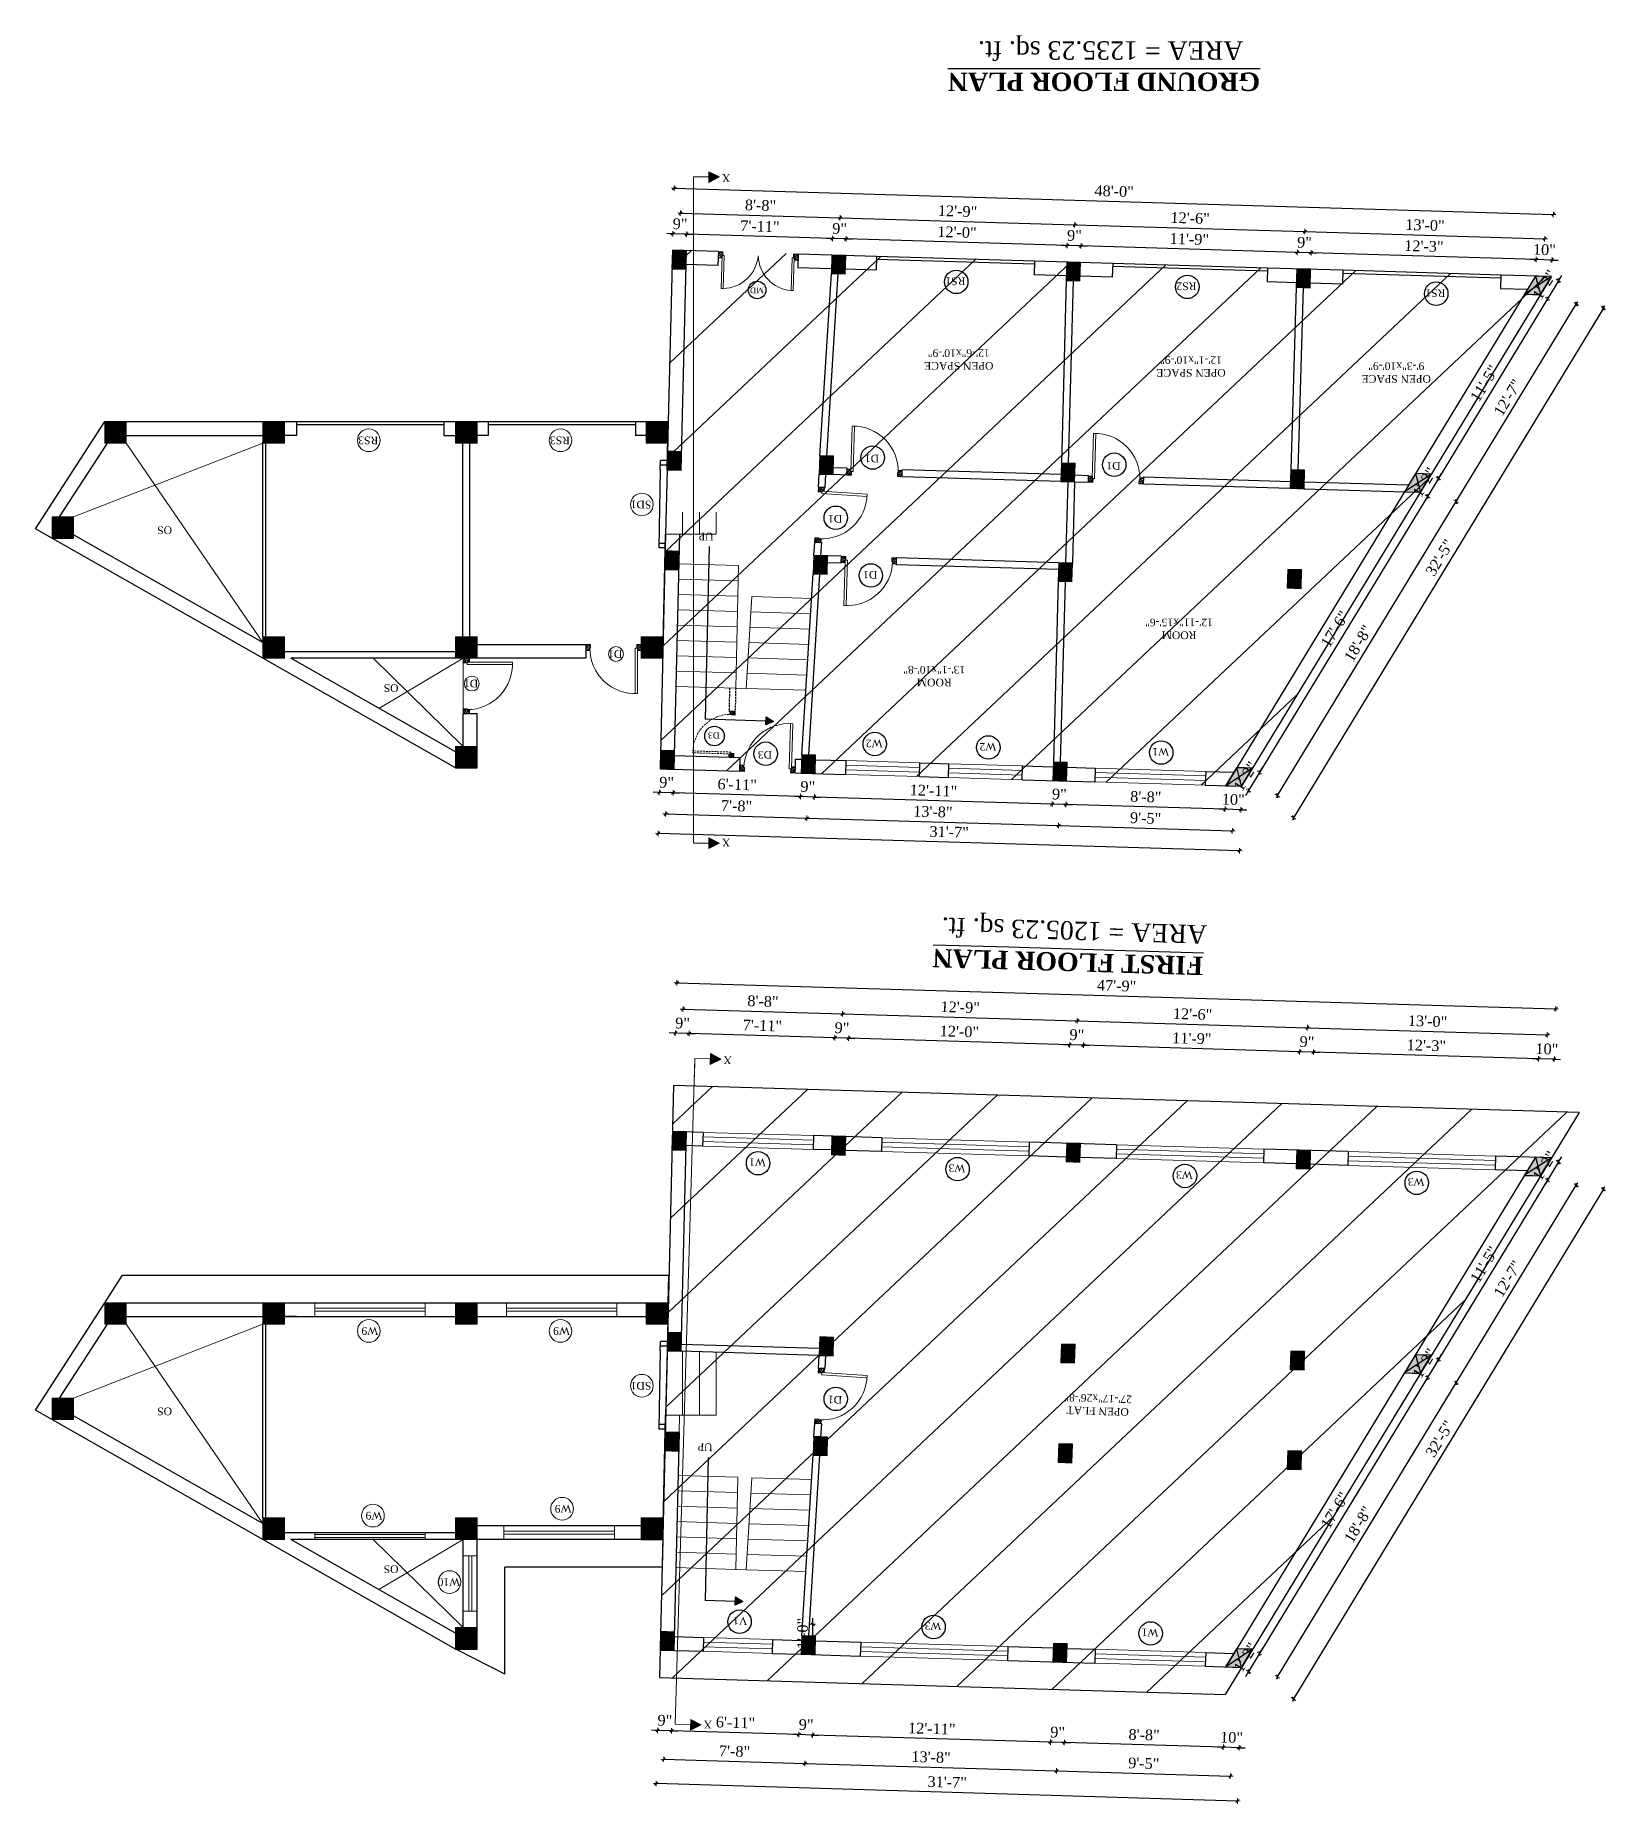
# Model space of a CAD drawing. Header units: inches. Extents: x 4069 to 291496, y -47643 to 12535.
# Drawn here: x 133757 to 134780, y -20727 to -19575 of the extents above; entities that cross this region are included whole.
import ezdxf

# ---------------------------------------------------------------- set-up
doc = ezdxf.new("R2010")
doc.units = ezdxf.units.IN
doc.header["$LTSCALE"] = 5
doc.header["$MEASUREMENT"] = 0
doc.linetypes.add('HIDDEN', pattern=[0.375, 0.25, -0.125])
for name, color, linetype, lineweight in [('A-WALL', 7, 'Continuous', 9), ('Dimension', 7, 'Continuous', 18), ('DOOR', 62, 'Continuous', 0), ('Dw', 2, 'Continuous', 18), ('tefriş', 30, 'Continuous', 9)]:
    doc.layers.add(name, color=color, linetype=linetype, lineweight=lineweight)
doc.layers.add('dim line', color=7, linetype='Continuous', lineweight=15, true_color=0xfab2b2)
doc.layers.add('TEXT', color=6, linetype='Continuous')
doc.layers.add('WALL', color=7, linetype='Continuous')
doc.styles.add('ordinary', font='times.ttf')
doc.dimstyles.new('Copy of 96', dxfattribs={"dimtxt": 7, "dimasz": 4, "dimexe": 0.5, "dimexo": 0.5, "dimgap": 3, "dimtad": 1, "dimdec": 1, "dimzin": 11, "dimdsep": 46, "dimlunit": 4, "dimtxsty": 'ordinary', "dimblk": 'OBLIQUE', "dimcen": 0.09, "dimse1": 1, "dimse2": 1, "dimclrt": 6, "dimazin": 0, "dimtfac": 1, "dimtdec": 1, "dimtix": 1, "dimtmove": 2, "dimatfit": 3, "dimldrblk": 'leader', "dimfxl": 0.5, "dimfxlon": 1, "dimtolj": 1, "dimtzin": 0, "dimarcsym": 0})

msp = doc.modelspace()

# ---------------------------------------------------------------- texts
at = {"layer": 'TEXT', "style": 'ordinary'}
for s, height, rotation, p in [('RS1', 5, 180, (134363.2457, -19732.37536)), ('RS2', 5, 180, (134513.78816, -19735.62246)), ('MD', 3.75, 180, (134232.09389, -19738.93218)), ('RS1', 5, 180, (134675.9471, -19740.04783)), ('RS3', 5, 180, (133980.70366, -19836.05299)), ('RS3', 5, 180, (134105.59249, -19836.05299)), ('D1', 5, 180, (134307.04532, -19847.89424)), ('D1', 5, 180, (134464.39546, -19852.59181)), ('SD1', 5, 180, (134158.63857, -19877.88811)), ('OS', 5, 180, (133846.40056, -19894.59319)), ('D1', 5, 180, (134283.04429, -19887.14156)), ('UP', 5, 180, (134199.18892, -19898.63688)), ('D1', 5, 180, (134305.91253, -19923.59438)), ('D1', 5, 180, (134139.75155, -19975.26756)), ('OS', 5, 180, (133993.95324, -19997.42385)), ('D1', 5, 180, (134045.84646, -19994.48813)), ('D3', 4.1665, 180, (134203.27646, -20028.74236)), ('W2', 5, 180, (134309.3359, -20033.47708)), ('W2', 5, 180, (134383.37066, -20035.68733)), ('D3', 5, 180, (134237.32031, -20040.89953)), ('W1', 5, 180, (134495.97225, -20039.04897)), ('W1', 5, 178.29037351, (134233.35212, -20306.5972)), ('W3', 5, 178.29037351, (134363.29379, -20310.47651)), ('W3', 5, 178.29037351, (134511.45539, -20314.89977)), ('W3', 5, 178.29037351, (134662.46725, -20319.40811)), ('W9', 5, 180, (133980.70366, -20416.37804)), ('W9', 5, 180, (134105.59249, -20416.37804)), ('SD1', 5, 180, (134158.63857, -20452.03644)), ('D1', 5, 178.28959735, (134283.04429, -20461.28989)), ('OS', 5, 180, (133846.40056, -20468.74152)), ('UP', 5, 178.28959735, (134198.6099, -20492.18013)), ('W9', 5, 180, (133983.42492, -20536.69589)), ('W9', 5, 180, (134106.65145, -20532.19589)), ('OS', 5, 180, (133993.95324, -20571.57218)), ('W10', 5, 180, (134034.10244, -20579.97324)), ('V1', 5, 178.29037351, (134221.29279, -20605.35703)), ('W3', 5, 178.29037351, (134347.68521, -20608.7703)), ('W1', 5, 178.29037351, (134489.08585, -20612.99171))]:
    msp.add_text(s, height=height, rotation=rotation, dxfattribs=at).set_placement(p)
at = {"layer": 'TEXT', "char_height": 12, "width": 219.8150831, "attachment_point": 8, "style": 'ordinary'}
for s, insert, rotation in [('AREA = 1235.23 sq. ft.', (134457.90818, -19574.63095), 180), ('{\\fTimes New Roman|b1|i0|c0|p18;\\LGROUND FLOOR PLAN}', (134453.60165, -19598.75393), 180), ('AREA = 1205.23 sq. ft.', (134434.50711, -20148.08066), 178.28959735), ('{\\fTimes New Roman|b1|i0|c0|p18;\\LFIRST FLOOR PLAN}', (134430.20057, -20172.20364), 178.28959735)]:
    msp.add_mtext(s, dxfattribs=dict(at, insert=insert, rotation=rotation))
at = {"layer": 'TEXT', "char_height": 5, "attachment_point": 8, "style": 'ordinary'}
for s, insert, rotation in [('OPEN SPACE\\P12\'-6"x10\'-9"', (134358.96285, -19779.08943), 180), ('OPEN SPACE\\P12\'-1"x10\'-9"', (134510.28583, -19783.60706), 180), ('OPEN SPACE\\P9\'-3"x10\'-9"', (134644.00203, -19787.59906), 180), ('ROOM\\P12\'-11"x15\'-6"', (134502.4557, -19954.62398), 180), ('ROOM\\P13\'-1"x10\'-8"', (134342.95677, -19985.42885), 180), ('OPEN FLAT\\P27\'-17"x26\'-8"', (134449.83108, -20460.16891), 178.28959735)]:
    msp.add_mtext_dynamic_manual_height_columns(s, width=101.5687276, gutter_width=1720.71691, heights=[0], dxfattribs=dict(at, insert=insert, rotation=rotation))

# ---------------------------------------------------------------- blocks, each defined once
blk = doc.blocks.new('C1a')
at = {"color": 1, "ltscale": 5}
for p, q in [((18657.7, 4625.8), (18648.7, 4625.8)), ((18648.7, 4625.8), (18648.8, 4613.8)), ((18657.8, 4613.8), (18657.7, 4625.8)), ((18648.8, 4613.8), (18657.8, 4613.8))]:
    blk.add_line(p, q, dxfattribs=at)
blk = doc.blocks.new('c2a')
at = {"color": 1, "ltscale": 5}
for p, q in [((18091.6, 4625.8), (18084.8, 4613.8)), ((18102, 4625.8), (18091.6, 4625.8)), ((18095.2, 4613.8), (18102, 4625.8)), ((18084.8, 4613.8), (18095.2, 4613.8))]:
    blk.add_line(p, q, dxfattribs=at)
blk = doc.blocks.new('A$C27B36B59')
at = {"layer": 'DOOR'}
for p, q in [((0, 4), (0, 0)), ((2.5, 4), (0, 4)), ((0, 0), (3, 0)), ((2.5, 2.5), (2.5, 4)), ((3, 2.5), (2.5, 2.5)), ((3, 0), (3, 2.5))]:
    blk.add_line(p, q, dxfattribs=at)
for centre, radius, start, end in [((-1.4, -0.5), 4.75, 22.1411, 72.838), ((1.3, 2.1), 1.64, 45.138, 144.8948), ((2.2, 0.3), 2.49, 83.3149, 152.658), ((0.1, 0.4), 2.05, 349.4875, 93.6805), ((2, -0.5), 2.01, 58.7447, 166.495), ((-0.1, 0.3), 1.13, 343.542, 86.947), ((2.1, -0.4), 1.17, 38.2816, 160.1519)]:
    blk.add_arc(centre, radius, start, end, dxfattribs=at)
blk = doc.blocks.new('D2')
at = {"layer": 'DOOR'}
for p, q in [((74474, 24047.6), (74474, 24018.1)), ((74474, 24047.6), (74475.5, 24047.6)), ((74475.5, 24047.6), (74475.5, 24018.1))]:
    blk.add_line(p, q, dxfattribs=at)
blk.add_arc((74474, 24047.6), 29.5, 180, 272.9146, dxfattribs=at)
at = {"layer": 'DOOR', "xscale": -1, "rotation": 180}
blk.add_blockref('A$C27B36B59', (74442, 24050.1), dxfattribs=at)
at = {"layer": 'DOOR', "rotation": 180}
blk.add_blockref('A$C27B36B59', (74478, 24050.1), dxfattribs=at)
blk = doc.blocks.new('x-x')
at = {"ltscale": 5}
for points in [[(11364, -701.5), (11364, -694.5), (11357.1, -698.1)], [(11364, -1135.5), (11364, -1128.5), (11357.1, -1132.1)]]:
    blk.add_hatch(color=256, dxfattribs=at).paths.add_polyline_path(points)
for p, q in [((11364, -694.5), (11357.1, -698.1)), ((11357.1, -698.1), (11364, -701.5)), ((11364, -701.5), (11364, -694.5)), ((11374.1, -698.1), (11364, -698.1)), ((11374.1, -698.1), (11374.1, -1132.1)), ((11364, -1128.5), (11357.1, -1132.1)), ((11364, -1135.5), (11364, -1128.5)), ((11357.1, -1132.1), (11364, -1135.5)), ((11374.1, -1132.1), (11364, -1132.1))]:
    blk.add_line(p, q, dxfattribs=at)
at = {"layer": 'A-WALL', "color": 1, "ltscale": 5}
blk.add_line((11374.1, -1120.1), (11374.1, -1132.1), dxfattribs=at)
at = {"layer": 'TEXT', "style": 'ordinary'}
for p in [(11350.1, -701), (11350.1, -1134.1)]:
    blk.add_text('X', height=5, dxfattribs=at).set_placement(p)
blk = doc.blocks.new('oblique')
at = {"color": 0, "lineweight": -2}
blk.add_line((0.25, 0.25), (-0.25, -0.25), dxfattribs=at)
at = {"layer": 'dim line', "lineweight": 9}
for p, q in [((-0.4375, 0), (0.4375, 0)), ((0, 0.4375), (0, -0.4375))]:
    blk.add_line(p, q, dxfattribs=at)
blk = doc.blocks.new('*D3547')
at = {"layer": 'A-WALL', "color": 0, "lineweight": -2, "ltscale": 50, "transparency": 16777216}
blk.add_line((134179.3, -20209.1), (134283.2, -20212.2), dxfattribs=at)
at = {"layer": 'Defpoints', "color": 0, "ltscale": 50, "transparency": 16777216}
for p in [(134283.2, -20212.2), (134176.9, -20288.9), (134280.8, -20292)]:
    blk.add_point(p, dxfattribs=at)
at = {"layer": 'A-WALL', "color": 0, "lineweight": -2, "ltscale": 50, "transparency": 16777216, "xscale": 4, "yscale": 4, "zscale": 4}
for p, rotation in [((134179.3, -20209.1), 178.2899854281383), ((134283.2, -20212.2), 358.2899854281383)]:
    blk.add_blockref('oblique', p, dxfattribs=dict(at, rotation=rotation))
at = {"layer": 'A-WALL', "color": 6, "ltscale": 50, "transparency": 16777216, "insert": (134231.4, -20204), "char_height": 7, "attachment_point": 5, "rotation": 358.29, "style": 'ordinary'}
blk.add_mtext('\\A1;8\'-8"', dxfattribs=at)
blk = doc.blocks.new('_OBLIQUE')
at = {"color": 0, "linetype": 'ByBlock'}
blk.add_line((-0.5, -0.5), (0.5, 0.5), dxfattribs=at)
blk = doc.blocks.new('leader')
at = {"layer": 'Dimension'}
for p, q in [((0, -4.33), (0, 4.33)), ((-4.42, 0), (4.42, 0))]:
    blk.add_line(p, q, dxfattribs=at)
blk = doc.blocks.new('*D3548')
at = {"layer": 'A-WALL', "color": 0, "lineweight": -2, "ltscale": 50, "transparency": 16777216}
blk.add_line((134283.2, -20212.2), (134436.1, -20216.7), dxfattribs=at)
at = {"layer": 'Defpoints', "color": 0, "ltscale": 50, "transparency": 16777216}
for p in [(134436.1, -20216.7), (134280.8, -20292), (134433.8, -20296.6)]:
    blk.add_point(p, dxfattribs=at)
at = {"layer": 'A-WALL', "color": 0, "lineweight": -2, "ltscale": 50, "transparency": 16777216, "xscale": 4, "yscale": 4, "zscale": 4}
for p, rotation in [((134283.2, -20212.2), 178.289985428096), ((134436.1, -20216.7), 358.289985428096)]:
    blk.add_blockref('oblique', p, dxfattribs=dict(at, rotation=rotation))
at = {"layer": 'A-WALL', "color": 6, "ltscale": 50, "transparency": 16777216, "insert": (134359.9, -20207.9), "char_height": 7, "attachment_point": 5, "rotation": 358.29, "style": 'ordinary'}
blk.add_mtext('\\A1;12\'-9"', dxfattribs=at)
blk = doc.blocks.new('*D3549')
at = {"layer": 'A-WALL', "color": 0, "lineweight": -2, "ltscale": 50, "transparency": 16777216}
blk.add_line((134436.1, -20216.7), (134586.1, -20221.2), dxfattribs=at)
at = {"layer": 'Defpoints', "color": 0, "ltscale": 50, "transparency": 16777216}
for p in [(134586.1, -20221.2), (134433.8, -20296.6), (134583.7, -20301.1)]:
    blk.add_point(p, dxfattribs=at)
at = {"layer": 'A-WALL', "color": 0, "lineweight": -2, "ltscale": 50, "transparency": 16777216, "xscale": 4, "yscale": 4, "zscale": 4}
for p, rotation in [((134436.1, -20216.7), 178.289985428096), ((134586.1, -20221.2), 358.289985428096)]:
    blk.add_blockref('oblique', p, dxfattribs=dict(at, rotation=rotation))
at = {"layer": 'A-WALL', "color": 6, "ltscale": 50, "transparency": 16777216, "insert": (134511.3, -20212.4), "char_height": 7, "attachment_point": 5, "rotation": 358.29, "style": 'ordinary'}
blk.add_mtext('\\A1;12\'-6"', dxfattribs=at)
blk = doc.blocks.new('*D3550')
at = {"layer": 'A-WALL', "color": 0, "lineweight": -2, "ltscale": 50, "transparency": 16777216}
blk.add_line((134586.1, -20221.2), (134742.3, -20225.9), dxfattribs=at)
at = {"layer": 'Defpoints', "color": 0, "ltscale": 50, "transparency": 16777216}
for p in [(134742.3, -20225.9), (134583.7, -20301.1), (134739.9, -20305.8)]:
    blk.add_point(p, dxfattribs=at)
at = {"layer": 'A-WALL', "color": 0, "lineweight": -2, "ltscale": 50, "transparency": 16777216, "xscale": 4, "yscale": 4, "zscale": 4}
for p, rotation in [((134586.1, -20221.2), 178.289985428096), ((134742.3, -20225.9), 358.289985428096)]:
    blk.add_blockref('oblique', p, dxfattribs=dict(at, rotation=rotation))
at = {"layer": 'A-WALL', "color": 6, "ltscale": 50, "transparency": 16777216, "insert": (134664.4, -20217), "char_height": 7, "attachment_point": 5, "rotation": 358.29, "style": 'ordinary'}
blk.add_mtext('\\A1;13\'-0"', dxfattribs=at)
blk = doc.blocks.new('*D3551')
at = {"layer": 'A-WALL', "color": 0, "lineweight": -2, "ltscale": 50, "transparency": 16777216}
blk.add_line((134175.3, -20191.9), (134748, -20209), dxfattribs=at)
at = {"layer": 'Defpoints', "color": 0, "ltscale": 50, "transparency": 16777216}
for p in [(134748, -20209), (134172.4, -20288.8), (134745.1, -20305.9)]:
    blk.add_point(p, dxfattribs=at)
at = {"layer": 'A-WALL', "color": 0, "lineweight": -2, "ltscale": 50, "transparency": 16777216, "xscale": 4, "yscale": 4, "zscale": 4}
for p, rotation in [((134175.3, -20191.9), 178.289985428096), ((134748, -20209), 358.289985428096)]:
    blk.add_blockref('oblique', p, dxfattribs=dict(at, rotation=rotation))
at = {"layer": 'A-WALL', "color": 6, "ltscale": 50, "transparency": 16777216, "insert": (134461.8, -20193.9), "char_height": 7, "attachment_point": 5, "rotation": 358.29, "style": 'ordinary'}
blk.add_mtext('\\A1;47\'-9"', dxfattribs=at)
blk = doc.blocks.new('*D3552')
at = {"layer": 'A-WALL', "color": 0, "lineweight": -2, "ltscale": 50, "transparency": 16777216}
for p, q in [((134749.7, -20308.7), (134742.5, -20320.5)), ((134749.7, -20308.7), (134751.8, -20305.3)), ((134742.5, -20320.5), (134740.4, -20323.9))]:
    blk.add_line(p, q, dxfattribs=at)
at = {"layer": 'Defpoints', "color": 0, "ltscale": 50, "transparency": 16777216}
for p in [(134745.1, -20305.9), (134738, -20317.7), (134742.5, -20320.5)]:
    blk.add_point(p, dxfattribs=at)
at = {"layer": 'A-WALL', "color": 0, "lineweight": -2, "ltscale": 50, "transparency": 16777216, "xscale": 4, "yscale": 4, "zscale": 4}
for p, rotation in [((134749.7, -20308.7), 238.7014709224726), ((134742.5, -20320.5), 58.70147092247258)]:
    blk.add_blockref('oblique', p, dxfattribs=dict(at, rotation=rotation))
at = {"layer": 'A-WALL', "color": 6, "ltscale": 50, "transparency": 16777216, "insert": (134740.5, -20311.2), "char_height": 7, "attachment_point": 5, "rotation": 58.7015, "style": 'ordinary'}
blk.add_mtext('\\A1;1\'-2"', dxfattribs=at)
blk = doc.blocks.new('*D3553')
at = {"layer": 'A-WALL', "color": 0, "lineweight": -2, "ltscale": 50, "transparency": 16777216}
blk.add_line((134742.5, -20320.5), (134671.4, -20437.4), dxfattribs=at)
at = {"layer": 'Defpoints', "color": 0, "ltscale": 50, "transparency": 16777216}
for p in [(134738, -20317.7), (134666.9, -20434.6), (134671.4, -20437.4)]:
    blk.add_point(p, dxfattribs=at)
at = {"layer": 'A-WALL', "color": 0, "lineweight": -2, "ltscale": 50, "transparency": 16777216, "xscale": 4, "yscale": 4, "zscale": 4}
for p, rotation in [((134742.5, -20320.5), 58.70147092371825), ((134671.4, -20437.4), 238.7014709237183)]:
    blk.add_blockref('oblique', p, dxfattribs=dict(at, rotation=rotation))
at = {"layer": 'A-WALL', "color": 6, "ltscale": 50, "transparency": 16777216, "insert": (134701.4, -20375.5), "char_height": 7, "attachment_point": 5, "rotation": 58.7015, "style": 'ordinary'}
blk.add_mtext('\\A1;11\'-5"', dxfattribs=at)
blk = doc.blocks.new('*D3554')
at = {"layer": 'A-WALL', "color": 0, "lineweight": -2, "ltscale": 50, "transparency": 16777216}
for p, q in [((134671.4, -20437.4), (134664.3, -20449.2)), ((134671.4, -20437.4), (134673.5, -20434)), ((134664.3, -20449.2), (134662.2, -20452.6))]:
    blk.add_line(p, q, dxfattribs=at)
at = {"layer": 'Defpoints', "color": 0, "ltscale": 50, "transparency": 16777216}
for p in [(134666.9, -20434.6), (134659.7, -20446.4), (134664.3, -20449.2)]:
    blk.add_point(p, dxfattribs=at)
at = {"layer": 'A-WALL', "color": 0, "lineweight": -2, "ltscale": 50, "transparency": 16777216, "xscale": 4, "yscale": 4, "zscale": 4}
for p, rotation in [((134671.4, -20437.4), 238.7014709237183), ((134664.3, -20449.2), 58.70147092371821)]:
    blk.add_blockref('oblique', p, dxfattribs=dict(at, rotation=rotation))
at = {"layer": 'A-WALL', "color": 6, "ltscale": 50, "transparency": 16777216, "insert": (134662.3, -20439.9), "char_height": 7, "attachment_point": 5, "rotation": 58.7015, "style": 'ordinary'}
blk.add_mtext('\\A1;1\'-2"', dxfattribs=at)
blk = doc.blocks.new('*D3555')
at = {"layer": 'A-WALL', "color": 0, "lineweight": -2, "ltscale": 50, "transparency": 16777216}
blk.add_line((134664.3, -20449.2), (134554.9, -20629), dxfattribs=at)
at = {"layer": 'Defpoints', "color": 0, "ltscale": 50, "transparency": 16777216}
for p in [(134659.7, -20446.4), (134550.4, -20626.2), (134554.9, -20629)]:
    blk.add_point(p, dxfattribs=at)
at = {"layer": 'A-WALL', "color": 0, "lineweight": -2, "ltscale": 50, "transparency": 16777216, "xscale": 4, "yscale": 4, "zscale": 4}
for p, rotation in [((134664.3, -20449.2), 58.70147092371825), ((134554.9, -20629), 238.7014709237183)]:
    blk.add_blockref('oblique', p, dxfattribs=dict(at, rotation=rotation))
at = {"layer": 'A-WALL', "color": 6, "ltscale": 50, "transparency": 16777216, "insert": (134604, -20535.7), "char_height": 7, "attachment_point": 5, "rotation": 58.7015, "style": 'ordinary'}
blk.add_mtext('\\A1;17\'-6"', dxfattribs=at)
blk = doc.blocks.new('*D3556')
at = {"layer": 'A-WALL', "color": 0, "lineweight": -2, "ltscale": 50, "transparency": 16777216}
for p, q in [((134554.9, -20629), (134547.8, -20640.8)), ((134554.9, -20629), (134557, -20625.6)), ((134547.8, -20640.8), (134545.7, -20644.2))]:
    blk.add_line(p, q, dxfattribs=at)
at = {"layer": 'Defpoints', "color": 0, "ltscale": 50, "transparency": 16777216}
for p in [(134550.4, -20626.2), (134543.2, -20638), (134547.8, -20640.8)]:
    blk.add_point(p, dxfattribs=at)
at = {"layer": 'A-WALL', "color": 0, "lineweight": -2, "ltscale": 50, "transparency": 16777216, "xscale": 4, "yscale": 4, "zscale": 4}
for p, rotation in [((134554.9, -20629), 238.7014709237183), ((134547.8, -20640.8), 58.70147092371821)]:
    blk.add_blockref('oblique', p, dxfattribs=dict(at, rotation=rotation))
at = {"layer": 'A-WALL', "color": 6, "ltscale": 50, "transparency": 16777216, "insert": (134545.8, -20631.5), "char_height": 7, "attachment_point": 5, "rotation": 58.7015, "style": 'ordinary'}
blk.add_mtext('\\A1;1\'-2"', dxfattribs=at)
blk = doc.blocks.new('*D3557')
at = {"layer": 'A-WALL', "color": 0, "lineweight": -2, "ltscale": 50, "transparency": 16777216}
blk.add_line((134566.6, -20644.2), (134683.1, -20452.6), dxfattribs=at)
at = {"layer": 'Defpoints', "color": 0, "ltscale": 50, "transparency": 16777216}
for p in [(134663.3, -20440.5), (134683.1, -20452.6), (134546.8, -20632.1)]:
    blk.add_point(p, dxfattribs=at)
at = {"layer": 'A-WALL', "color": 0, "lineweight": -2, "ltscale": 50, "transparency": 16777216, "xscale": 4, "yscale": 4, "zscale": 4}
for p, rotation in [((134683.1, -20452.6), 58.70147092241027), ((134566.6, -20644.2), 238.7014709224103)]:
    blk.add_blockref('oblique', p, dxfattribs=dict(at, rotation=rotation))
at = {"layer": 'A-WALL', "color": 6, "ltscale": 50, "transparency": 16777216, "insert": (134619.2, -20544.9), "char_height": 7, "attachment_point": 5, "rotation": 58.7015, "style": 'ordinary'}
blk.add_mtext('\\A1;18\'-8"', dxfattribs=at)
blk = doc.blocks.new('*D3558')
at = {"layer": 'A-WALL', "color": 0, "lineweight": -2, "ltscale": 50, "transparency": 16777216}
blk.add_line((134683.1, -20452.6), (134761.3, -20323.8), dxfattribs=at)
at = {"layer": 'Defpoints', "color": 0, "ltscale": 50, "transparency": 16777216}
for p in [(134741.5, -20311.8), (134761.3, -20323.8), (134663.3, -20440.5)]:
    blk.add_point(p, dxfattribs=at)
at = {"layer": 'A-WALL', "color": 0, "lineweight": -2, "ltscale": 50, "transparency": 16777216, "xscale": 4, "yscale": 4, "zscale": 4}
for p, rotation in [((134761.3, -20323.8), 58.70147092371824), ((134683.1, -20452.6), 238.7014709237183)]:
    blk.add_blockref('oblique', p, dxfattribs=dict(at, rotation=rotation))
at = {"layer": 'A-WALL', "color": 6, "ltscale": 50, "transparency": 16777216, "insert": (134716.6, -20384.8), "char_height": 7, "attachment_point": 5, "rotation": 58.7015, "style": 'ordinary'}
blk.add_mtext('\\A1;12\'-7"', dxfattribs=at)
blk = doc.blocks.new('*D3559')
at = {"layer": 'A-WALL', "color": 0, "lineweight": -2, "ltscale": 50, "transparency": 16777216}
blk.add_line((134778.9, -20326.4), (134577, -20658.6), dxfattribs=at)
at = {"layer": 'Defpoints', "color": 0, "ltscale": 50, "transparency": 16777216}
for p in [(134745.1, -20305.9), (134543.2, -20638), (134577, -20658.6)]:
    blk.add_point(p, dxfattribs=at)
at = {"layer": 'A-WALL', "color": 0, "lineweight": -2, "ltscale": 50, "transparency": 16777216, "xscale": 4, "yscale": 4, "zscale": 4}
for p, rotation in [((134778.9, -20326.4), 58.70147092240713), ((134577, -20658.6), 238.7014709224071)]:
    blk.add_blockref('oblique', p, dxfattribs=dict(at, rotation=rotation))
at = {"layer": 'A-WALL', "color": 6, "ltscale": 50, "transparency": 16777216, "insert": (134672.3, -20489.1), "char_height": 7, "attachment_point": 5, "rotation": 58.7015, "style": 'ordinary'}
blk.add_mtext('\\A1;32\'-5"', dxfattribs=at)
blk = doc.blocks.new('*D3560')
at = {"layer": 'A-WALL', "color": 0, "lineweight": -2, "ltscale": 50, "transparency": 16777216}
for p, q in [((134531.3, -20690.1), (134527.3, -20690)), ((134541.6, -20690.4), (134531.3, -20690.1)), ((134541.6, -20690.4), (134545.6, -20690.5))]:
    blk.add_line(p, q, dxfattribs=at)
at = {"layer": 'Defpoints', "color": 0, "ltscale": 50, "transparency": 16777216}
for p in [(134532.9, -20637.7), (134543.2, -20638), (134531.3, -20690.1)]:
    blk.add_point(p, dxfattribs=at)
at = {"layer": 'A-WALL', "color": 0, "lineweight": -2, "ltscale": 50, "transparency": 16777216, "xscale": 4, "yscale": 4, "zscale": 4}
for p, rotation in [((134531.3, -20690.1), 358.2899854281607), ((134541.6, -20690.4), 178.2899854281607)]:
    blk.add_blockref('oblique', p, dxfattribs=dict(at, rotation=rotation))
at = {"layer": 'A-WALL', "color": 6, "ltscale": 50, "transparency": 16777216, "insert": (134536.7, -20683.7), "char_height": 7, "attachment_point": 5, "rotation": 358.29, "style": 'ordinary'}
blk.add_mtext('\\A1;10"', dxfattribs=at)
blk = doc.blocks.new('*D3561')
at = {"layer": 'A-WALL', "color": 0, "lineweight": -2, "ltscale": 50, "transparency": 16777216}
blk.add_line((134531.3, -20690.1), (134427.7, -20687), dxfattribs=at)
at = {"layer": 'Defpoints', "color": 0, "ltscale": 50, "transparency": 16777216}
for p in [(134429.2, -20634.6), (134532.9, -20637.7), (134427.7, -20687)]:
    blk.add_point(p, dxfattribs=at)
at = {"layer": 'A-WALL', "color": 0, "lineweight": -2, "ltscale": 50, "transparency": 16777216, "xscale": 4, "yscale": 4, "zscale": 4}
for p, rotation in [((134427.7, -20687), 178.289985428096), ((134531.3, -20690.1), 358.289985428096)]:
    blk.add_blockref('oblique', p, dxfattribs=dict(at, rotation=rotation))
at = {"layer": 'A-WALL', "color": 6, "ltscale": 50, "transparency": 16777216, "insert": (134479.7, -20682), "char_height": 7, "attachment_point": 5, "rotation": 358.29, "style": 'ordinary'}
blk.add_mtext('\\A1;8\'-8"', dxfattribs=at)
blk = doc.blocks.new('*D3562')
at = {"layer": 'A-WALL', "color": 0, "lineweight": -2, "ltscale": 50, "transparency": 16777216}
for p, q in [((134418.7, -20686.7), (134414.7, -20686.6)), ((134427.7, -20687), (134418.7, -20686.7)), ((134427.7, -20687), (134431.7, -20687.1))]:
    blk.add_line(p, q, dxfattribs=at)
at = {"layer": 'Defpoints', "color": 0, "ltscale": 50, "transparency": 16777216}
for p in [(134420.3, -20634.4), (134429.2, -20634.6), (134418.7, -20686.7)]:
    blk.add_point(p, dxfattribs=at)
at = {"layer": 'A-WALL', "color": 0, "lineweight": -2, "ltscale": 50, "transparency": 16777216, "xscale": 4, "yscale": 4, "zscale": 4}
for p, rotation in [((134418.7, -20686.7), 358.289985428096), ((134427.7, -20687), 178.289985428096)]:
    blk.add_blockref('oblique', p, dxfattribs=dict(at, rotation=rotation))
at = {"layer": 'A-WALL', "color": 6, "ltscale": 50, "transparency": 16777216, "insert": (134423.4, -20680.3), "char_height": 7, "attachment_point": 5, "rotation": 358.29, "style": 'ordinary'}
blk.add_mtext('\\A1;9"', dxfattribs=at)
blk = doc.blocks.new('*D3563')
at = {"layer": 'A-WALL', "color": 0, "lineweight": -2, "ltscale": 50, "transparency": 16777216}
blk.add_line((134418.7, -20686.7), (134263.8, -20682.1), dxfattribs=at)
at = {"layer": 'Defpoints', "color": 0, "ltscale": 50, "transparency": 16777216}
for p in [(134265.3, -20629.7), (134420.3, -20634.4), (134263.8, -20682.1)]:
    blk.add_point(p, dxfattribs=at)
at = {"layer": 'A-WALL', "color": 0, "lineweight": -2, "ltscale": 50, "transparency": 16777216, "xscale": 4, "yscale": 4, "zscale": 4}
for p, rotation in [((134263.8, -20682.1), 178.289985428096), ((134418.7, -20686.7), 358.289985428096)]:
    blk.add_blockref('oblique', p, dxfattribs=dict(at, rotation=rotation))
at = {"layer": 'A-WALL', "color": 6, "ltscale": 50, "transparency": 16777216, "insert": (134341.4, -20677.9), "char_height": 7, "attachment_point": 5, "rotation": 358.29, "style": 'ordinary'}
blk.add_mtext('\\A1;12\'-11"', dxfattribs=at)
blk = doc.blocks.new('*D3564')
at = {"layer": 'A-WALL', "color": 0, "lineweight": -2, "ltscale": 50, "transparency": 16777216}
for p, q in [((134254.8, -20681.8), (134250.8, -20681.7)), ((134263.8, -20682.1), (134254.8, -20681.8)), ((134263.8, -20682.1), (134267.8, -20682.2))]:
    blk.add_line(p, q, dxfattribs=at)
at = {"layer": 'Defpoints', "color": 0, "ltscale": 50, "transparency": 16777216}
for p in [(134256.3, -20629.5), (134265.3, -20629.7), (134254.8, -20681.8)]:
    blk.add_point(p, dxfattribs=at)
at = {"layer": 'A-WALL', "color": 0, "lineweight": -2, "ltscale": 50, "transparency": 16777216, "xscale": 4, "yscale": 4, "zscale": 4}
for p, rotation in [((134254.8, -20681.8), 358.289985428096), ((134263.8, -20682.1), 178.289985428096)]:
    blk.add_blockref('oblique', p, dxfattribs=dict(at, rotation=rotation))
at = {"layer": 'A-WALL', "color": 6, "ltscale": 50, "transparency": 16777216, "insert": (134259.5, -20675.4), "char_height": 7, "attachment_point": 5, "rotation": 358.29, "style": 'ordinary'}
blk.add_mtext('\\A1;9"', dxfattribs=at)
blk = doc.blocks.new('*D3565')
at = {"layer": 'A-WALL', "color": 0, "lineweight": -2, "ltscale": 50, "transparency": 16777216}
blk.add_line((134254.8, -20681.8), (134171.8, -20679.3), dxfattribs=at)
at = {"layer": 'Defpoints', "color": 0, "ltscale": 50, "transparency": 16777216}
for p in [(134173.4, -20627), (134256.3, -20629.5), (134171.8, -20679.3)]:
    blk.add_point(p, dxfattribs=at)
at = {"layer": 'A-WALL', "color": 0, "lineweight": -2, "ltscale": 50, "transparency": 16777216, "xscale": 4, "yscale": 4, "zscale": 4}
for p, rotation in [((134171.8, -20679.3), 178.289985428096), ((134254.8, -20681.8), 358.289985428096)]:
    blk.add_blockref('oblique', p, dxfattribs=dict(at, rotation=rotation))
at = {"layer": 'A-WALL', "color": 6, "ltscale": 50, "transparency": 16777216, "insert": (134213.5, -20674), "char_height": 7, "attachment_point": 5, "rotation": 358.29, "style": 'ordinary'}
blk.add_mtext('\\A1;6\'-11"', dxfattribs=at)
blk = doc.blocks.new('*D3566')
at = {"layer": 'A-WALL', "color": 0, "lineweight": -2, "ltscale": 50, "transparency": 16777216}
for p, q in [((134162.8, -20679.1), (134158.8, -20679)), ((134171.8, -20679.3), (134162.8, -20679.1)), ((134171.8, -20679.3), (134175.8, -20679.5))]:
    blk.add_line(p, q, dxfattribs=at)
at = {"layer": 'Defpoints', "color": 0, "ltscale": 50, "transparency": 16777216}
for p in [(134164.4, -20626.7), (134173.4, -20627), (134162.8, -20679.1)]:
    blk.add_point(p, dxfattribs=at)
at = {"layer": 'A-WALL', "color": 0, "lineweight": -2, "ltscale": 50, "transparency": 16777216, "xscale": 4, "yscale": 4, "zscale": 4}
for p, rotation in [((134162.8, -20679.1), 358.289985428096), ((134171.8, -20679.3), 178.289985428096)]:
    blk.add_blockref('oblique', p, dxfattribs=dict(at, rotation=rotation))
at = {"layer": 'A-WALL', "color": 6, "ltscale": 50, "transparency": 16777216, "insert": (134167.5, -20672.6), "char_height": 7, "attachment_point": 5, "rotation": 358.29, "style": 'ordinary'}
blk.add_mtext('\\A1;9"', dxfattribs=at)
blk = doc.blocks.new('*D3567')
at = {"layer": 'A-WALL', "color": 0, "lineweight": -2, "ltscale": 50, "transparency": 16777216}
blk.add_line((134166.7, -20697.9), (134258.7, -20700.6), dxfattribs=at)
at = {"layer": 'Defpoints', "color": 0, "ltscale": 50, "transparency": 16777216}
for p in [(134168.9, -20626.9), (134260.8, -20629.6), (134258.7, -20700.6)]:
    blk.add_point(p, dxfattribs=at)
at = {"layer": 'A-WALL', "color": 0, "lineweight": -2, "ltscale": 50, "transparency": 16777216, "xscale": 4, "yscale": 4, "zscale": 4}
for p, rotation in [((134166.7, -20697.9), 178.2899854281389), ((134258.7, -20700.6), 358.2899854281389)]:
    blk.add_blockref('oblique', p, dxfattribs=dict(at, rotation=rotation))
at = {"layer": 'A-WALL', "color": 6, "ltscale": 50, "transparency": 16777216, "insert": (134212.9, -20692.7), "char_height": 7, "attachment_point": 5, "rotation": 358.29, "style": 'ordinary'}
blk.add_mtext('\\A1;7\'-8"', dxfattribs=at)
blk = doc.blocks.new('*D3568')
at = {"layer": 'A-WALL', "color": 0, "lineweight": -2, "ltscale": 50, "transparency": 16777216}
blk.add_line((134258.7, -20700.6), (134422.6, -20705.5), dxfattribs=at)
at = {"layer": 'Defpoints', "color": 0, "ltscale": 50, "transparency": 16777216}
for p in [(134260.8, -20629.6), (134424.8, -20634.5), (134422.6, -20705.5)]:
    blk.add_point(p, dxfattribs=at)
at = {"layer": 'A-WALL', "color": 0, "lineweight": -2, "ltscale": 50, "transparency": 16777216, "xscale": 4, "yscale": 4, "zscale": 4}
for p, rotation in [((134258.7, -20700.6), 178.289985428096), ((134422.6, -20705.5), 358.289985428096)]:
    blk.add_blockref('oblique', p, dxfattribs=dict(at, rotation=rotation))
at = {"layer": 'A-WALL', "color": 6, "ltscale": 50, "transparency": 16777216, "insert": (134340.9, -20696.5), "char_height": 7, "attachment_point": 5, "rotation": 358.29, "style": 'ordinary'}
blk.add_mtext('\\A1;13\'-8"', dxfattribs=at)
blk = doc.blocks.new('*D3569')
at = {"layer": 'A-WALL', "color": 0, "lineweight": -2, "ltscale": 50, "transparency": 16777216}
blk.add_line((134422.6, -20705.5), (134535.9, -20708.9), dxfattribs=at)
at = {"layer": 'Defpoints', "color": 0, "ltscale": 50, "transparency": 16777216}
for p in [(134424.8, -20634.5), (134538, -20637.9), (134535.9, -20708.9)]:
    blk.add_point(p, dxfattribs=at)
at = {"layer": 'A-WALL', "color": 0, "lineweight": -2, "ltscale": 50, "transparency": 16777216, "xscale": 4, "yscale": 4, "zscale": 4}
for p, rotation in [((134422.6, -20705.5), 178.289985428096), ((134535.9, -20708.9), 358.289985428096)]:
    blk.add_blockref('oblique', p, dxfattribs=dict(at, rotation=rotation))
at = {"layer": 'A-WALL', "color": 6, "ltscale": 50, "transparency": 16777216, "insert": (134479.5, -20700.6), "char_height": 7, "attachment_point": 5, "rotation": 358.29, "style": 'ordinary'}
blk.add_mtext('\\A1;9\'-5"', dxfattribs=at)
blk = doc.blocks.new('*D3570')
at = {"layer": 'A-WALL', "color": 0, "lineweight": -2, "ltscale": 50, "transparency": 16777216}
blk.add_line((134540.6, -20725.1), (134161.8, -20713.7), dxfattribs=at)
at = {"layer": 'Defpoints', "color": 0, "ltscale": 50, "transparency": 16777216}
for p in [(134164.4, -20626.7), (134543.2, -20638), (134161.8, -20713.7)]:
    blk.add_point(p, dxfattribs=at)
at = {"layer": 'A-WALL', "color": 0, "lineweight": -2, "ltscale": 50, "transparency": 16777216, "xscale": 4, "yscale": 4, "zscale": 4}
for p, rotation in [((134161.8, -20713.7), 178.289985428096), ((134540.6, -20725.1), 358.289985428096)]:
    blk.add_blockref('oblique', p, dxfattribs=dict(at, rotation=rotation))
at = {"layer": 'A-WALL', "color": 6, "ltscale": 50, "transparency": 16777216, "insert": (134351.4, -20712.8), "char_height": 7, "attachment_point": 5, "rotation": 358.29, "style": 'ordinary'}
blk.add_mtext('\\A1;31\'-7"', dxfattribs=at)
blk = doc.blocks.new('*D3571')
at = {"layer": 'A-WALL', "color": 0, "lineweight": -2, "ltscale": 50, "transparency": 16777216}
for p, q in [((134736.7, -20241.5), (134732.7, -20241.4)), ((134747, -20241.8), (134736.7, -20241.5)), ((134747, -20241.8), (134751, -20241.9))]:
    blk.add_line(p, q, dxfattribs=at)
at = {"layer": 'Defpoints', "color": 0, "ltscale": 50, "transparency": 16777216}
for p in [(134736.7, -20241.5), (134734.8, -20305.6), (134745.1, -20305.9)]:
    blk.add_point(p, dxfattribs=at)
at = {"layer": 'A-WALL', "color": 0, "lineweight": -2, "ltscale": 50, "transparency": 16777216, "xscale": 4, "yscale": 4, "zscale": 4}
for p, rotation in [((134736.7, -20241.5), 358.289985428096), ((134747, -20241.8), 178.289985428096)]:
    blk.add_blockref('oblique', p, dxfattribs=dict(at, rotation=rotation))
at = {"layer": 'A-WALL', "color": 6, "ltscale": 50, "transparency": 16777216, "insert": (134742.1, -20235.1), "char_height": 7, "attachment_point": 5, "rotation": 358.29, "style": 'ordinary'}
blk.add_mtext('\\A1;10"', dxfattribs=at)
blk = doc.blocks.new('*D3572')
at = {"layer": 'A-WALL', "color": 0, "lineweight": -2, "ltscale": 50, "transparency": 16777216}
blk.add_line((134736.7, -20241.5), (134590.1, -20237.1), dxfattribs=at)
at = {"layer": 'Defpoints', "color": 0, "ltscale": 50, "transparency": 16777216}
for p in [(134590.1, -20237.1), (134588.2, -20301.2), (134734.8, -20305.6)]:
    blk.add_point(p, dxfattribs=at)
at = {"layer": 'A-WALL', "color": 0, "lineweight": -2, "ltscale": 50, "transparency": 16777216, "xscale": 4, "yscale": 4, "zscale": 4}
for p, rotation in [((134590.1, -20237.1), 178.289985428096), ((134736.7, -20241.5), 358.289985428096)]:
    blk.add_blockref('oblique', p, dxfattribs=dict(at, rotation=rotation))
at = {"layer": 'A-WALL', "color": 6, "ltscale": 50, "transparency": 16777216, "insert": (134663.6, -20232.8), "char_height": 7, "attachment_point": 5, "rotation": 358.29, "style": 'ordinary'}
blk.add_mtext('\\A1;12\'-3"', dxfattribs=at)
blk = doc.blocks.new('*D3573')
at = {"layer": 'A-WALL', "color": 0, "lineweight": -2, "ltscale": 50, "transparency": 16777216}
for p, q in [((134581.1, -20236.9), (134577.1, -20236.7)), ((134590.1, -20237.1), (134581.1, -20236.9)), ((134590.1, -20237.1), (134594.1, -20237.2))]:
    blk.add_line(p, q, dxfattribs=at)
at = {"layer": 'Defpoints', "color": 0, "ltscale": 50, "transparency": 16777216}
for p in [(134581.1, -20236.9), (134579.2, -20301), (134588.2, -20301.2)]:
    blk.add_point(p, dxfattribs=at)
at = {"layer": 'A-WALL', "color": 0, "lineweight": -2, "ltscale": 50, "transparency": 16777216, "xscale": 4, "yscale": 4, "zscale": 4}
for p, rotation in [((134581.1, -20236.9), 358.289985428096), ((134590.1, -20237.1), 178.289985428096)]:
    blk.add_blockref('oblique', p, dxfattribs=dict(at, rotation=rotation))
at = {"layer": 'A-WALL', "color": 6, "ltscale": 50, "transparency": 16777216, "insert": (134585.8, -20230.4), "char_height": 7, "attachment_point": 5, "rotation": 358.29, "style": 'ordinary'}
blk.add_mtext('\\A1;9"', dxfattribs=at)
blk = doc.blocks.new('*D3574')
at = {"layer": 'A-WALL', "color": 0, "lineweight": -2, "ltscale": 50, "transparency": 16777216}
blk.add_line((134581.1, -20236.9), (134440.2, -20232.6), dxfattribs=at)
at = {"layer": 'Defpoints', "color": 0, "ltscale": 50, "transparency": 16777216}
for p in [(134440.2, -20232.6), (134438.3, -20296.7), (134579.2, -20301)]:
    blk.add_point(p, dxfattribs=at)
at = {"layer": 'A-WALL', "color": 0, "lineweight": -2, "ltscale": 50, "transparency": 16777216, "xscale": 4, "yscale": 4, "zscale": 4}
for p, rotation in [((134440.2, -20232.6), 178.289985428096), ((134581.1, -20236.9), 358.289985428096)]:
    blk.add_blockref('oblique', p, dxfattribs=dict(at, rotation=rotation))
at = {"layer": 'A-WALL', "color": 6, "ltscale": 50, "transparency": 16777216, "insert": (134510.8, -20228.2), "char_height": 7, "attachment_point": 5, "rotation": 358.29, "style": 'ordinary'}
blk.add_mtext('\\A1;11\'-9"', dxfattribs=at)
blk = doc.blocks.new('*D3575')
at = {"layer": 'A-WALL', "color": 0, "lineweight": -2, "ltscale": 50, "transparency": 16777216}
for p, q in [((134431.2, -20232.4), (134427.2, -20232.3)), ((134440.2, -20232.6), (134431.2, -20232.4)), ((134440.2, -20232.6), (134444.2, -20232.8))]:
    blk.add_line(p, q, dxfattribs=at)
at = {"layer": 'Defpoints', "color": 0, "ltscale": 50, "transparency": 16777216}
for p in [(134431.2, -20232.4), (134429.3, -20296.5), (134438.3, -20296.7)]:
    blk.add_point(p, dxfattribs=at)
at = {"layer": 'A-WALL', "color": 0, "lineweight": -2, "ltscale": 50, "transparency": 16777216, "xscale": 4, "yscale": 4, "zscale": 4}
for p, rotation in [((134431.2, -20232.4), 358.289985428096), ((134440.2, -20232.6), 178.289985428096)]:
    blk.add_blockref('oblique', p, dxfattribs=dict(at, rotation=rotation))
at = {"layer": 'A-WALL', "color": 6, "ltscale": 50, "transparency": 16777216, "insert": (134435.9, -20225.9), "char_height": 7, "attachment_point": 5, "rotation": 358.29, "style": 'ordinary'}
blk.add_mtext('\\A1;9"', dxfattribs=at)
blk = doc.blocks.new('*D3576')
at = {"layer": 'A-WALL', "color": 0, "lineweight": -2, "ltscale": 50, "transparency": 16777216}
blk.add_line((134431.2, -20232.4), (134287.2, -20228.1), dxfattribs=at)
at = {"layer": 'Defpoints', "color": 0, "ltscale": 50, "transparency": 16777216}
for p in [(134287.2, -20228.1), (134285.3, -20292.2), (134429.3, -20296.5)]:
    blk.add_point(p, dxfattribs=at)
at = {"layer": 'A-WALL', "color": 0, "lineweight": -2, "ltscale": 50, "transparency": 16777216, "xscale": 4, "yscale": 4, "zscale": 4}
for p, rotation in [((134287.2, -20228.1), 178.289985428096), ((134431.2, -20232.4), 358.289985428096)]:
    blk.add_blockref('oblique', p, dxfattribs=dict(at, rotation=rotation))
at = {"layer": 'A-WALL', "color": 6, "ltscale": 50, "transparency": 16777216, "insert": (134359.4, -20223.7), "char_height": 7, "attachment_point": 5, "rotation": 358.29, "style": 'ordinary'}
blk.add_mtext('\\A1;12\'-0"', dxfattribs=at)
blk = doc.blocks.new('*D3577')
at = {"layer": 'A-WALL', "color": 0, "lineweight": -2, "ltscale": 50, "transparency": 16777216}
for p, q in [((134278.2, -20227.8), (134274.2, -20227.7)), ((134287.2, -20228.1), (134278.2, -20227.8)), ((134287.2, -20228.1), (134291.2, -20228.2))]:
    blk.add_line(p, q, dxfattribs=at)
at = {"layer": 'Defpoints', "color": 0, "ltscale": 50, "transparency": 16777216}
for p in [(134278.2, -20227.8), (134276.3, -20291.9), (134285.3, -20292.2)]:
    blk.add_point(p, dxfattribs=at)
at = {"layer": 'A-WALL', "color": 0, "lineweight": -2, "ltscale": 50, "transparency": 16777216, "xscale": 4, "yscale": 4, "zscale": 4}
for p, rotation in [((134278.2, -20227.8), 358.289985428096), ((134287.2, -20228.1), 178.289985428096)]:
    blk.add_blockref('oblique', p, dxfattribs=dict(at, rotation=rotation))
at = {"layer": 'A-WALL', "color": 6, "ltscale": 50, "transparency": 16777216, "insert": (134282.9, -20221.4), "char_height": 7, "attachment_point": 5, "rotation": 358.29, "style": 'ordinary'}
blk.add_mtext('\\A1;9"', dxfattribs=at)
blk = doc.blocks.new('*D3578')
at = {"layer": 'A-WALL', "color": 0, "lineweight": -2, "ltscale": 50, "transparency": 16777216}
blk.add_line((134278.2, -20227.8), (134183.3, -20225), dxfattribs=at)
at = {"layer": 'Defpoints', "color": 0, "ltscale": 50, "transparency": 16777216}
for p in [(134183.3, -20225), (134181.4, -20289.1), (134276.3, -20291.9)]:
    blk.add_point(p, dxfattribs=at)
at = {"layer": 'A-WALL', "color": 0, "lineweight": -2, "ltscale": 50, "transparency": 16777216, "xscale": 4, "yscale": 4, "zscale": 4}
for p, rotation in [((134183.3, -20225), 178.289985428096), ((134278.2, -20227.8), 358.289985428096)]:
    blk.add_blockref('oblique', p, dxfattribs=dict(at, rotation=rotation))
at = {"layer": 'A-WALL', "color": 6, "ltscale": 50, "transparency": 16777216, "insert": (134231, -20219.8), "char_height": 7, "attachment_point": 5, "rotation": 358.29, "style": 'ordinary'}
blk.add_mtext('\\A1;7\'-11"', dxfattribs=at)
blk = doc.blocks.new('*D3579')
at = {"layer": 'A-WALL', "color": 0, "lineweight": -2, "ltscale": 50, "transparency": 16777216}
for p, q in [((134174.3, -20224.7), (134170.3, -20224.6)), ((134183.3, -20225), (134174.3, -20224.7)), ((134183.3, -20225), (134187.3, -20225.1))]:
    blk.add_line(p, q, dxfattribs=at)
at = {"layer": 'Defpoints', "color": 0, "ltscale": 50, "transparency": 16777216}
for p in [(134174.3, -20224.7), (134172.4, -20288.8), (134181.4, -20289.1)]:
    blk.add_point(p, dxfattribs=at)
at = {"layer": 'A-WALL', "color": 0, "lineweight": -2, "ltscale": 50, "transparency": 16777216, "xscale": 4, "yscale": 4, "zscale": 4}
for p, rotation in [((134174.3, -20224.7), 358.289985428096), ((134183.3, -20225), 178.289985428096)]:
    blk.add_blockref('oblique', p, dxfattribs=dict(at, rotation=rotation))
at = {"layer": 'A-WALL', "color": 6, "ltscale": 50, "transparency": 16777216, "insert": (134179, -20218.3), "char_height": 7, "attachment_point": 5, "rotation": 358.29, "style": 'ordinary'}
blk.add_mtext('\\A1;9"', dxfattribs=at)
blk = doc.blocks.new('*D3580')
at = {"layer": 'A-WALL', "color": 0, "lineweight": -2, "ltscale": 50, "transparency": 16777216}
for p, q in [((134263.9, -20609.9), (134263.9, -20605.9)), ((134263.9, -20621.9), (134263.9, -20609.9)), ((134263.9, -20621.9), (134263.9, -20625.9))]:
    blk.add_line(p, q, dxfattribs=at)
at = {"layer": 'Defpoints', "color": 0, "ltscale": 50, "transparency": 16777216}
for p in [(134263.9, -20609.9), (134335.4, -20609.9), (134335.5, -20621.9)]:
    blk.add_point(p, dxfattribs=at)
at = {"layer": 'A-WALL', "color": 0, "lineweight": -2, "ltscale": 50, "transparency": 16777216, "xscale": 4, "yscale": 4, "zscale": 4}
for p, rotation in [((134263.9, -20609.9), 270), ((134263.9, -20621.9), 90)]:
    blk.add_blockref('oblique', p, dxfattribs=dict(at, rotation=rotation))
at = {"layer": 'A-WALL', "color": 6, "ltscale": 50, "transparency": 16777216, "insert": (134257.3, -20615.9), "char_height": 7, "attachment_point": 5, "rotation": 90, "style": 'ordinary'}
blk.add_mtext('\\A1;1\'-0"', dxfattribs=at)
blk = doc.blocks.new('smalldoor hidden')
at = {"layer": 'DOOR', "linetype": 'HIDDEN'}
for p, q in [((9851.6, -757.2), (9876.2, -757.2)), ((9851.6, -758.4), (9851.6, -757.2)), ((9851.6, -758.4), (9876.2, -758.4))]:
    blk.add_line(p, q, dxfattribs=at)
blk.add_arc((9851.6, -758.4), 24.6, 270, 2.9146, dxfattribs=at)
at = {"layer": 'DOOR', "linetype": 'HIDDEN', "yscale": 0.8333000000020547, "zscale": 0.8333000000002357, "rotation": 270}
for p, xscale in [((9849.5, -755.1), 0.8332999999984168), ((9849.5, -785.1), -0.8332999999984168)]:
    blk.add_blockref('A$C27B36B59', p, dxfattribs=dict(at, xscale=xscale))
blk = doc.blocks.new('*D3672')
at = {"layer": 'A-WALL', "color": 0, "lineweight": -2, "ltscale": 50, "transparency": 16777216}
blk.add_line((134177.6, -19690.4), (134281.6, -19693.5), dxfattribs=at)
at = {"layer": 'Defpoints', "color": 0, "ltscale": 50, "transparency": 16777216}
for p in [(134281.6, -19693.5), (134176.9, -19714.8), (134280.8, -19717.9)]:
    blk.add_point(p, dxfattribs=at)
at = {"layer": 'A-WALL', "color": 0, "lineweight": -2, "ltscale": 50, "transparency": 16777216, "xscale": 4, "yscale": 4, "zscale": 4}
for p, rotation in [((134177.6, -19690.4), 178.2899854281403), ((134281.6, -19693.5), 358.2899854281403)]:
    blk.add_blockref('oblique', p, dxfattribs=dict(at, rotation=rotation))
at = {"layer": 'A-WALL', "color": 6, "ltscale": 50, "transparency": 16777216, "insert": (134229.8, -19685.4), "char_height": 7, "attachment_point": 5, "rotation": 358.29, "style": 'ordinary'}
blk.add_mtext('\\A1;8\'-8"', dxfattribs=at)
blk = doc.blocks.new('*D3673')
at = {"layer": 'A-WALL', "color": 0, "lineweight": -2, "ltscale": 50, "transparency": 16777216}
blk.add_line((134281.6, -19693.5), (134434.5, -19698.1), dxfattribs=at)
at = {"layer": 'Defpoints', "color": 0, "ltscale": 50, "transparency": 16777216}
for p in [(134434.5, -19698.1), (134280.8, -19717.9), (134433.8, -19722.5)]:
    blk.add_point(p, dxfattribs=at)
at = {"layer": 'A-WALL', "color": 0, "lineweight": -2, "ltscale": 50, "transparency": 16777216, "xscale": 4, "yscale": 4, "zscale": 4}
for p, rotation in [((134281.6, -19693.5), 178.289985428096), ((134434.5, -19698.1), 358.289985428096)]:
    blk.add_blockref('oblique', p, dxfattribs=dict(at, rotation=rotation))
at = {"layer": 'A-WALL', "color": 6, "ltscale": 50, "transparency": 16777216, "insert": (134358.2, -19689.2), "char_height": 7, "attachment_point": 5, "rotation": 358.29, "style": 'ordinary'}
blk.add_mtext('\\A1;12\'-9"', dxfattribs=at)
blk = doc.blocks.new('*D3674')
at = {"layer": 'A-WALL', "color": 0, "lineweight": -2, "ltscale": 50, "transparency": 16777216}
blk.add_line((134434.5, -19698.1), (134584.4, -19702.5), dxfattribs=at)
at = {"layer": 'Defpoints', "color": 0, "ltscale": 50, "transparency": 16777216}
for p in [(134584.4, -19702.5), (134433.8, -19722.5), (134583.7, -19726.9)]:
    blk.add_point(p, dxfattribs=at)
at = {"layer": 'A-WALL', "color": 0, "lineweight": -2, "ltscale": 50, "transparency": 16777216, "xscale": 4, "yscale": 4, "zscale": 4}
for p, rotation in [((134434.5, -19698.1), 178.289985428096), ((134584.4, -19702.5), 358.289985428096)]:
    blk.add_blockref('oblique', p, dxfattribs=dict(at, rotation=rotation))
at = {"layer": 'A-WALL', "color": 6, "ltscale": 50, "transparency": 16777216, "insert": (134509.7, -19693.7), "char_height": 7, "attachment_point": 5, "rotation": 358.29, "style": 'ordinary'}
blk.add_mtext('\\A1;12\'-6"', dxfattribs=at)
blk = doc.blocks.new('*D3675')
at = {"layer": 'A-WALL', "color": 0, "lineweight": -2, "ltscale": 50, "transparency": 16777216}
blk.add_line((134584.4, -19702.5), (134740.7, -19707.2), dxfattribs=at)
at = {"layer": 'Defpoints', "color": 0, "ltscale": 50, "transparency": 16777216}
for p in [(134740.7, -19707.2), (134583.7, -19726.9), (134739.9, -19731.6)]:
    blk.add_point(p, dxfattribs=at)
at = {"layer": 'A-WALL', "color": 0, "lineweight": -2, "ltscale": 50, "transparency": 16777216, "xscale": 4, "yscale": 4, "zscale": 4}
for p, rotation in [((134584.4, -19702.5), 178.289985428096), ((134740.7, -19707.2), 358.289985428096)]:
    blk.add_blockref('oblique', p, dxfattribs=dict(at, rotation=rotation))
at = {"layer": 'A-WALL', "color": 6, "ltscale": 50, "transparency": 16777216, "insert": (134662.7, -19698.3), "char_height": 7, "attachment_point": 5, "rotation": 358.29, "style": 'ordinary'}
blk.add_mtext('\\A1;13\'-0"', dxfattribs=at)
blk = doc.blocks.new('*D3536')
at = {"layer": 'A-WALL', "color": 0, "lineweight": -2, "ltscale": 50, "transparency": 16777216}
blk.add_line((134173.6, -19674.2), (134746.3, -19691.3), dxfattribs=at)
at = {"layer": 'Defpoints', "color": 0, "ltscale": 50, "transparency": 16777216}
for p in [(134746.3, -19691.3), (134172.4, -19714.7), (134745.1, -19731.8)]:
    blk.add_point(p, dxfattribs=at)
at = {"layer": 'A-WALL', "color": 0, "lineweight": -2, "ltscale": 50, "transparency": 16777216, "xscale": 4, "yscale": 4, "zscale": 4}
for p, rotation in [((134173.6, -19674.2), 178.289985428096), ((134746.3, -19691.3), 358.289985428096)]:
    blk.add_blockref('oblique', p, dxfattribs=dict(at, rotation=rotation))
at = {"layer": 'A-WALL', "color": 6, "ltscale": 50, "transparency": 16777216, "insert": (134460.2, -19676.2), "char_height": 7, "attachment_point": 5, "rotation": 358.29, "style": 'ordinary'}
blk.add_mtext('\\A1;48\'-0"', dxfattribs=at)
blk = doc.blocks.new('*D3676')
at = {"layer": 'A-WALL', "color": 0, "lineweight": -2, "ltscale": 50, "transparency": 16777216}
for p, q in [((134749.7, -19734.5), (134742.5, -19746.3)), ((134749.7, -19734.5), (134751.8, -19731.1)), ((134742.5, -19746.3), (134740.4, -19749.7))]:
    blk.add_line(p, q, dxfattribs=at)
at = {"layer": 'Defpoints', "color": 0, "ltscale": 50, "transparency": 16777216}
for p in [(134745.1, -19731.8), (134738, -19743.6), (134742.5, -19746.3)]:
    blk.add_point(p, dxfattribs=at)
at = {"layer": 'A-WALL', "color": 0, "lineweight": -2, "ltscale": 50, "transparency": 16777216, "xscale": 4, "yscale": 4, "zscale": 4}
for p, rotation in [((134749.7, -19734.5), 238.7014709224648), ((134742.5, -19746.3), 58.70147092246474)]:
    blk.add_blockref('oblique', p, dxfattribs=dict(at, rotation=rotation))
at = {"layer": 'A-WALL', "color": 6, "ltscale": 50, "transparency": 16777216, "insert": (134740.5, -19737.1), "char_height": 7, "attachment_point": 5, "rotation": 58.7015, "style": 'ordinary'}
blk.add_mtext('\\A1;1\'-2"', dxfattribs=at)
blk = doc.blocks.new('*D3677')
at = {"layer": 'A-WALL', "color": 0, "lineweight": -2, "ltscale": 50, "transparency": 16777216}
blk.add_line((134742.5, -19746.3), (134671.4, -19863.3), dxfattribs=at)
at = {"layer": 'Defpoints', "color": 0, "ltscale": 50, "transparency": 16777216}
for p in [(134738, -19743.6), (134666.9, -19860.5), (134671.4, -19863.3)]:
    blk.add_point(p, dxfattribs=at)
at = {"layer": 'A-WALL', "color": 0, "lineweight": -2, "ltscale": 50, "transparency": 16777216, "xscale": 4, "yscale": 4, "zscale": 4}
for p, rotation in [((134742.5, -19746.3), 58.70147092371825), ((134671.4, -19863.3), 238.7014709237183)]:
    blk.add_blockref('oblique', p, dxfattribs=dict(at, rotation=rotation))
at = {"layer": 'A-WALL', "color": 6, "ltscale": 50, "transparency": 16777216, "insert": (134701.4, -19801.4), "char_height": 7, "attachment_point": 5, "rotation": 58.7015, "style": 'ordinary'}
blk.add_mtext('\\A1;11\'-5"', dxfattribs=at)
blk = doc.blocks.new('*D3678')
at = {"layer": 'A-WALL', "color": 0, "lineweight": -2, "ltscale": 50, "transparency": 16777216}
for p, q in [((134671.4, -19863.3), (134664.3, -19875)), ((134671.4, -19863.3), (134673.5, -19859.8)), ((134664.3, -19875), (134662.2, -19878.5))]:
    blk.add_line(p, q, dxfattribs=at)
at = {"layer": 'Defpoints', "color": 0, "ltscale": 50, "transparency": 16777216}
for p in [(134666.9, -19860.5), (134659.7, -19872.3), (134664.3, -19875)]:
    blk.add_point(p, dxfattribs=at)
at = {"layer": 'A-WALL', "color": 0, "lineweight": -2, "ltscale": 50, "transparency": 16777216, "xscale": 4, "yscale": 4, "zscale": 4}
for p, rotation in [((134671.4, -19863.3), 238.7014709237183), ((134664.3, -19875), 58.70147092371821)]:
    blk.add_blockref('oblique', p, dxfattribs=dict(at, rotation=rotation))
at = {"layer": 'A-WALL', "color": 6, "ltscale": 50, "transparency": 16777216, "insert": (134662.3, -19865.8), "char_height": 7, "attachment_point": 5, "rotation": 58.7015, "style": 'ordinary'}
blk.add_mtext('\\A1;1\'-2"', dxfattribs=at)
blk = doc.blocks.new('*D3679')
at = {"layer": 'A-WALL', "color": 0, "lineweight": -2, "ltscale": 50, "transparency": 16777216}
blk.add_line((134664.3, -19875), (134554.9, -20054.9), dxfattribs=at)
at = {"layer": 'Defpoints', "color": 0, "ltscale": 50, "transparency": 16777216}
for p in [(134659.7, -19872.3), (134550.4, -20052.1), (134554.9, -20054.9)]:
    blk.add_point(p, dxfattribs=at)
at = {"layer": 'A-WALL', "color": 0, "lineweight": -2, "ltscale": 50, "transparency": 16777216, "xscale": 4, "yscale": 4, "zscale": 4}
for p, rotation in [((134664.3, -19875), 58.70147092371825), ((134554.9, -20054.9), 238.7014709237183)]:
    blk.add_blockref('oblique', p, dxfattribs=dict(at, rotation=rotation))
at = {"layer": 'A-WALL', "color": 6, "ltscale": 50, "transparency": 16777216, "insert": (134604, -19961.5), "char_height": 7, "attachment_point": 5, "rotation": 58.7015, "style": 'ordinary'}
blk.add_mtext('\\A1;17\'-6"', dxfattribs=at)
blk = doc.blocks.new('*D3680')
at = {"layer": 'A-WALL', "color": 0, "lineweight": -2, "ltscale": 50, "transparency": 16777216}
for p, q in [((134554.9, -20054.9), (134547.8, -20066.7)), ((134554.9, -20054.9), (134557, -20051.4)), ((134547.8, -20066.7), (134545.7, -20070.1))]:
    blk.add_line(p, q, dxfattribs=at)
at = {"layer": 'Defpoints', "color": 0, "ltscale": 50, "transparency": 16777216}
for p in [(134550.4, -20052.1), (134543.2, -20063.9), (134547.8, -20066.7)]:
    blk.add_point(p, dxfattribs=at)
at = {"layer": 'A-WALL', "color": 0, "lineweight": -2, "ltscale": 50, "transparency": 16777216, "xscale": 4, "yscale": 4, "zscale": 4}
for p, rotation in [((134554.9, -20054.9), 238.7014709237183), ((134547.8, -20066.7), 58.70147092371821)]:
    blk.add_blockref('oblique', p, dxfattribs=dict(at, rotation=rotation))
at = {"layer": 'A-WALL', "color": 6, "ltscale": 50, "transparency": 16777216, "insert": (134545.8, -20057.4), "char_height": 7, "attachment_point": 5, "rotation": 58.7015, "style": 'ordinary'}
blk.add_mtext('\\A1;1\'-2"', dxfattribs=at)
blk = doc.blocks.new('*D3681')
at = {"layer": 'A-WALL', "color": 0, "lineweight": -2, "ltscale": 50, "transparency": 16777216}
blk.add_line((134566.6, -20070), (134683.1, -19878.4), dxfattribs=at)
at = {"layer": 'Defpoints', "color": 0, "ltscale": 50, "transparency": 16777216}
for p in [(134663.3, -19866.4), (134683.1, -19878.4), (134546.8, -20058)]:
    blk.add_point(p, dxfattribs=at)
at = {"layer": 'A-WALL', "color": 0, "lineweight": -2, "ltscale": 50, "transparency": 16777216, "xscale": 4, "yscale": 4, "zscale": 4}
for p, rotation in [((134683.1, -19878.4), 58.70147092241123), ((134566.6, -20070), 238.7014709224112)]:
    blk.add_blockref('oblique', p, dxfattribs=dict(at, rotation=rotation))
at = {"layer": 'A-WALL', "color": 6, "ltscale": 50, "transparency": 16777216, "insert": (134619.2, -19970.8), "char_height": 7, "attachment_point": 5, "rotation": 58.7015, "style": 'ordinary'}
blk.add_mtext('\\A1;18\'-8"', dxfattribs=at)
blk = doc.blocks.new('*D3682')
at = {"layer": 'A-WALL', "color": 0, "lineweight": -2, "ltscale": 50, "transparency": 16777216}
blk.add_line((134683.1, -19878.4), (134761.3, -19749.7), dxfattribs=at)
at = {"layer": 'Defpoints', "color": 0, "ltscale": 50, "transparency": 16777216}
for p in [(134741.5, -19737.7), (134761.3, -19749.7), (134663.3, -19866.4)]:
    blk.add_point(p, dxfattribs=at)
at = {"layer": 'A-WALL', "color": 0, "lineweight": -2, "ltscale": 50, "transparency": 16777216, "xscale": 4, "yscale": 4, "zscale": 4}
for p, rotation in [((134761.3, -19749.7), 58.70147092371824), ((134683.1, -19878.4), 238.7014709237183)]:
    blk.add_blockref('oblique', p, dxfattribs=dict(at, rotation=rotation))
at = {"layer": 'A-WALL', "color": 6, "ltscale": 50, "transparency": 16777216, "insert": (134716.6, -19810.6), "char_height": 7, "attachment_point": 5, "rotation": 58.7015, "style": 'ordinary'}
blk.add_mtext('\\A1;12\'-7"', dxfattribs=at)
blk = doc.blocks.new('*D3537')
at = {"layer": 'A-WALL', "color": 0, "lineweight": -2, "ltscale": 50, "transparency": 16777216}
blk.add_line((134778.9, -19752.3), (134577, -20084.4), dxfattribs=at)
at = {"layer": 'Defpoints', "color": 0, "ltscale": 50, "transparency": 16777216}
for p in [(134745.1, -19731.8), (134543.2, -20063.9), (134577, -20084.4)]:
    blk.add_point(p, dxfattribs=at)
at = {"layer": 'A-WALL', "color": 0, "lineweight": -2, "ltscale": 50, "transparency": 16777216, "xscale": 4, "yscale": 4, "zscale": 4}
for p, rotation in [((134778.9, -19752.3), 58.70147092240746), ((134577, -20084.4), 238.7014709224074)]:
    blk.add_blockref('oblique', p, dxfattribs=dict(at, rotation=rotation))
at = {"layer": 'A-WALL', "color": 6, "ltscale": 50, "transparency": 16777216, "insert": (134672.3, -19914.9), "char_height": 7, "attachment_point": 5, "rotation": 58.7015, "style": 'ordinary'}
blk.add_mtext('\\A1;32\'-5"', dxfattribs=at)
blk = doc.blocks.new('*D3683')
at = {"layer": 'A-WALL', "color": 0, "lineweight": -2, "ltscale": 50, "transparency": 16777216}
for p, q in [((134532.4, -20078.9), (134528.4, -20078.8)), ((134542.7, -20079.2), (134532.4, -20078.9)), ((134542.7, -20079.2), (134546.7, -20079.3))]:
    blk.add_line(p, q, dxfattribs=at)
at = {"layer": 'Defpoints', "color": 0, "ltscale": 50, "transparency": 16777216}
for p in [(134532.9, -20063.6), (134543.2, -20063.9), (134532.4, -20078.9)]:
    blk.add_point(p, dxfattribs=at)
at = {"layer": 'A-WALL', "color": 0, "lineweight": -2, "ltscale": 50, "transparency": 16777216, "xscale": 4, "yscale": 4, "zscale": 4}
for p, rotation in [((134532.4, -20078.9), 358.2899854281655), ((134542.7, -20079.2), 178.2899854281655)]:
    blk.add_blockref('oblique', p, dxfattribs=dict(at, rotation=rotation))
at = {"layer": 'A-WALL', "color": 6, "ltscale": 50, "transparency": 16777216, "insert": (134537.8, -20072.5), "char_height": 7, "attachment_point": 5, "rotation": 358.29, "style": 'ordinary'}
blk.add_mtext('\\A1;10"', dxfattribs=at)
blk = doc.blocks.new('*D3684')
at = {"layer": 'A-WALL', "color": 0, "lineweight": -2, "ltscale": 50, "transparency": 16777216}
blk.add_line((134532.4, -20078.9), (134428.8, -20075.8), dxfattribs=at)
at = {"layer": 'Defpoints', "color": 0, "ltscale": 50, "transparency": 16777216}
for p in [(134429.2, -20060.5), (134532.9, -20063.6), (134428.8, -20075.8)]:
    blk.add_point(p, dxfattribs=at)
at = {"layer": 'A-WALL', "color": 0, "lineweight": -2, "ltscale": 50, "transparency": 16777216, "xscale": 4, "yscale": 4, "zscale": 4}
for p, rotation in [((134428.8, -20075.8), 178.289985428096), ((134532.4, -20078.9), 358.289985428096)]:
    blk.add_blockref('oblique', p, dxfattribs=dict(at, rotation=rotation))
at = {"layer": 'A-WALL', "color": 6, "ltscale": 50, "transparency": 16777216, "insert": (134480.8, -20070.8), "char_height": 7, "attachment_point": 5, "rotation": 358.29, "style": 'ordinary'}
blk.add_mtext('\\A1;8\'-8"', dxfattribs=at)
blk = doc.blocks.new('*D3685')
at = {"layer": 'A-WALL', "color": 0, "lineweight": -2, "ltscale": 50, "transparency": 16777216}
for p, q in [((134419.8, -20075.5), (134415.8, -20075.4)), ((134428.8, -20075.8), (134419.8, -20075.5)), ((134428.8, -20075.8), (134432.8, -20075.9))]:
    blk.add_line(p, q, dxfattribs=at)
at = {"layer": 'Defpoints', "color": 0, "ltscale": 50, "transparency": 16777216}
for p in [(134420.3, -20060.2), (134429.2, -20060.5), (134419.8, -20075.5)]:
    blk.add_point(p, dxfattribs=at)
at = {"layer": 'A-WALL', "color": 0, "lineweight": -2, "ltscale": 50, "transparency": 16777216, "xscale": 4, "yscale": 4, "zscale": 4}
for p, rotation in [((134419.8, -20075.5), 358.289985428096), ((134428.8, -20075.8), 178.289985428096)]:
    blk.add_blockref('oblique', p, dxfattribs=dict(at, rotation=rotation))
at = {"layer": 'A-WALL', "color": 6, "ltscale": 50, "transparency": 16777216, "insert": (134424.5, -20069.1), "char_height": 7, "attachment_point": 5, "rotation": 358.29, "style": 'ordinary'}
blk.add_mtext('\\A1;9"', dxfattribs=at)
blk = doc.blocks.new('*D3686')
at = {"layer": 'A-WALL', "color": 0, "lineweight": -2, "ltscale": 50, "transparency": 16777216}
blk.add_line((134419.8, -20075.5), (134264.9, -20070.9), dxfattribs=at)
at = {"layer": 'Defpoints', "color": 0, "ltscale": 50, "transparency": 16777216}
for p in [(134265.3, -20055.6), (134264.9, -20070.9), (134420.3, -20060.2)]:
    blk.add_point(p, dxfattribs=at)
at = {"layer": 'A-WALL', "color": 0, "lineweight": -2, "ltscale": 50, "transparency": 16777216, "xscale": 4, "yscale": 4, "zscale": 4}
for p, rotation in [((134264.9, -20070.9), 178.289985428096), ((134419.8, -20075.5), 358.289985428096)]:
    blk.add_blockref('oblique', p, dxfattribs=dict(at, rotation=rotation))
at = {"layer": 'A-WALL', "color": 6, "ltscale": 50, "transparency": 16777216, "insert": (134342.5, -20066.7), "char_height": 7, "attachment_point": 5, "rotation": 358.29, "style": 'ordinary'}
blk.add_mtext('\\A1;12\'-11"', dxfattribs=at)
blk = doc.blocks.new('*D3687')
at = {"layer": 'A-WALL', "color": 0, "lineweight": -2, "ltscale": 50, "transparency": 16777216}
for p, q in [((134255.9, -20070.6), (134251.9, -20070.5)), ((134264.9, -20070.9), (134255.9, -20070.6)), ((134264.9, -20070.9), (134268.9, -20071))]:
    blk.add_line(p, q, dxfattribs=at)
at = {"layer": 'Defpoints', "color": 0, "ltscale": 50, "transparency": 16777216}
for p in [(134256.3, -20055.3), (134265.3, -20055.6), (134255.9, -20070.6)]:
    blk.add_point(p, dxfattribs=at)
at = {"layer": 'A-WALL', "color": 0, "lineweight": -2, "ltscale": 50, "transparency": 16777216, "xscale": 4, "yscale": 4, "zscale": 4}
for p, rotation in [((134255.9, -20070.6), 358.289985428096), ((134264.9, -20070.9), 178.289985428096)]:
    blk.add_blockref('oblique', p, dxfattribs=dict(at, rotation=rotation))
at = {"layer": 'A-WALL', "color": 6, "ltscale": 50, "transparency": 16777216, "insert": (134260.6, -20064.2), "char_height": 7, "attachment_point": 5, "rotation": 358.29, "style": 'ordinary'}
blk.add_mtext('\\A1;9"', dxfattribs=at)
blk = doc.blocks.new('*D3688')
at = {"layer": 'A-WALL', "color": 0, "lineweight": -2, "ltscale": 50, "transparency": 16777216}
blk.add_line((134255.9, -20070.6), (134172.9, -20068.1), dxfattribs=at)
at = {"layer": 'Defpoints', "color": 0, "ltscale": 50, "transparency": 16777216}
for p in [(134173.4, -20052.8), (134256.3, -20055.3), (134172.9, -20068.1)]:
    blk.add_point(p, dxfattribs=at)
at = {"layer": 'A-WALL', "color": 0, "lineweight": -2, "ltscale": 50, "transparency": 16777216, "xscale": 4, "yscale": 4, "zscale": 4}
for p, rotation in [((134172.9, -20068.1), 178.289985428096), ((134255.9, -20070.6), 358.289985428096)]:
    blk.add_blockref('oblique', p, dxfattribs=dict(at, rotation=rotation))
at = {"layer": 'A-WALL', "color": 6, "ltscale": 50, "transparency": 16777216, "insert": (134214.6, -20062.8), "char_height": 7, "attachment_point": 5, "rotation": 358.29, "style": 'ordinary'}
blk.add_mtext('\\A1;6\'-11"', dxfattribs=at)
blk = doc.blocks.new('*D3689')
at = {"layer": 'A-WALL', "color": 0, "lineweight": -2, "ltscale": 50, "transparency": 16777216}
for p, q in [((134163.9, -20067.9), (134159.9, -20067.8)), ((134172.9, -20068.1), (134163.9, -20067.9)), ((134172.9, -20068.1), (134176.9, -20068.3))]:
    blk.add_line(p, q, dxfattribs=at)
at = {"layer": 'Defpoints', "color": 0, "ltscale": 50, "transparency": 16777216}
for p in [(134164.4, -20052.6), (134173.4, -20052.8), (134163.9, -20067.9)]:
    blk.add_point(p, dxfattribs=at)
at = {"layer": 'A-WALL', "color": 0, "lineweight": -2, "ltscale": 50, "transparency": 16777216, "xscale": 4, "yscale": 4, "zscale": 4}
for p, rotation in [((134163.9, -20067.9), 358.289985428096), ((134172.9, -20068.1), 178.289985428096)]:
    blk.add_blockref('oblique', p, dxfattribs=dict(at, rotation=rotation))
at = {"layer": 'A-WALL', "color": 6, "ltscale": 50, "transparency": 16777216, "insert": (134168.6, -20061.4), "char_height": 7, "attachment_point": 5, "rotation": 358.29, "style": 'ordinary'}
blk.add_mtext('\\A1;9"', dxfattribs=at)
blk = doc.blocks.new('*D3690')
at = {"layer": 'A-WALL', "color": 0, "lineweight": -2, "ltscale": 50, "transparency": 16777216}
blk.add_line((134168, -20081.9), (134260, -20084.7), dxfattribs=at)
at = {"layer": 'Defpoints', "color": 0, "ltscale": 50, "transparency": 16777216}
for p in [(134168.9, -20052.7), (134260.8, -20055.5), (134260, -20084.7)]:
    blk.add_point(p, dxfattribs=at)
at = {"layer": 'A-WALL', "color": 0, "lineweight": -2, "ltscale": 50, "transparency": 16777216, "xscale": 4, "yscale": 4, "zscale": 4}
for p, rotation in [((134168, -20081.9), 178.2899854281411), ((134260, -20084.7), 358.2899854281411)]:
    blk.add_blockref('oblique', p, dxfattribs=dict(at, rotation=rotation))
at = {"layer": 'A-WALL', "color": 6, "ltscale": 50, "transparency": 16777216, "insert": (134214.2, -20076.7), "char_height": 7, "attachment_point": 5, "rotation": 358.29, "style": 'ordinary'}
blk.add_mtext('\\A1;7\'-8"', dxfattribs=at)
blk = doc.blocks.new('*D3691')
at = {"layer": 'A-WALL', "color": 0, "lineweight": -2, "ltscale": 50, "transparency": 16777216}
blk.add_line((134260, -20084.7), (134423.9, -20089.5), dxfattribs=at)
at = {"layer": 'Defpoints', "color": 0, "ltscale": 50, "transparency": 16777216}
for p in [(134260.8, -20055.5), (134424.8, -20060.3), (134423.9, -20089.5)]:
    blk.add_point(p, dxfattribs=at)
at = {"layer": 'A-WALL', "color": 0, "lineweight": -2, "ltscale": 50, "transparency": 16777216, "xscale": 4, "yscale": 4, "zscale": 4}
for p, rotation in [((134260, -20084.7), 178.289985428096), ((134423.9, -20089.5), 358.289985428096)]:
    blk.add_blockref('oblique', p, dxfattribs=dict(at, rotation=rotation))
at = {"layer": 'A-WALL', "color": 6, "ltscale": 50, "transparency": 16777216, "insert": (134342.1, -20080.5), "char_height": 7, "attachment_point": 5, "rotation": 358.29, "style": 'ordinary'}
blk.add_mtext('\\A1;13\'-8"', dxfattribs=at)
blk = doc.blocks.new('*D3692')
at = {"layer": 'A-WALL', "color": 0, "lineweight": -2, "ltscale": 50, "transparency": 16777216}
blk.add_line((134423.9, -20089.5), (134537.2, -20092.9), dxfattribs=at)
at = {"layer": 'Defpoints', "color": 0, "ltscale": 50, "transparency": 16777216}
for p in [(134424.8, -20060.3), (134538, -20063.7), (134537.2, -20092.9)]:
    blk.add_point(p, dxfattribs=at)
at = {"layer": 'A-WALL', "color": 0, "lineweight": -2, "ltscale": 50, "transparency": 16777216, "xscale": 4, "yscale": 4, "zscale": 4}
for p, rotation in [((134423.9, -20089.5), 178.289985428096), ((134537.2, -20092.9), 358.289985428096)]:
    blk.add_blockref('oblique', p, dxfattribs=dict(at, rotation=rotation))
at = {"layer": 'A-WALL', "color": 6, "ltscale": 50, "transparency": 16777216, "insert": (134480.7, -20084.7), "char_height": 7, "attachment_point": 5, "rotation": 358.29, "style": 'ordinary'}
blk.add_mtext('\\A1;9\'-5"', dxfattribs=at)
blk = doc.blocks.new('*D3538')
at = {"layer": 'A-WALL', "color": 0, "lineweight": -2, "ltscale": 50, "transparency": 16777216}
blk.add_line((134541.9, -20105.9), (134163.1, -20094.6), dxfattribs=at)
at = {"layer": 'Defpoints', "color": 0, "ltscale": 50, "transparency": 16777216}
for p in [(134164.4, -20052.6), (134543.2, -20063.9), (134163.1, -20094.6)]:
    blk.add_point(p, dxfattribs=at)
at = {"layer": 'A-WALL', "color": 0, "lineweight": -2, "ltscale": 50, "transparency": 16777216, "xscale": 4, "yscale": 4, "zscale": 4}
for p, rotation in [((134163.1, -20094.6), 178.289985428096), ((134541.9, -20105.9), 358.289985428096)]:
    blk.add_blockref('oblique', p, dxfattribs=dict(at, rotation=rotation))
at = {"layer": 'A-WALL', "color": 6, "ltscale": 50, "transparency": 16777216, "insert": (134352.7, -20093.7), "char_height": 7, "attachment_point": 5, "rotation": 358.29, "style": 'ordinary'}
blk.add_mtext('\\A1;31\'-7"', dxfattribs=at)
blk = doc.blocks.new('*D3539')
at = {"layer": 'A-WALL', "color": 0, "lineweight": -2, "ltscale": 50, "transparency": 16777216}
for p, q in [((134735.1, -19720.7), (134731.1, -19720.6)), ((134745.4, -19721), (134735.1, -19720.7)), ((134745.4, -19721), (134749.4, -19721.1))]:
    blk.add_line(p, q, dxfattribs=at)
at = {"layer": 'Defpoints', "color": 0, "ltscale": 50, "transparency": 16777216}
for p in [(134735.1, -19720.7), (134734.8, -19731.5), (134745.1, -19731.8)]:
    blk.add_point(p, dxfattribs=at)
at = {"layer": 'A-WALL', "color": 0, "lineweight": -2, "ltscale": 50, "transparency": 16777216, "xscale": 4, "yscale": 4, "zscale": 4}
for p, rotation in [((134735.1, -19720.7), 358.289985428096), ((134745.4, -19721), 178.289985428096)]:
    blk.add_blockref('oblique', p, dxfattribs=dict(at, rotation=rotation))
at = {"layer": 'A-WALL', "color": 6, "ltscale": 50, "transparency": 16777216, "insert": (134740.5, -19714.3), "char_height": 7, "attachment_point": 5, "rotation": 358.29, "style": 'ordinary'}
blk.add_mtext('\\A1;10"', dxfattribs=at)
blk = doc.blocks.new('*D3540')
at = {"layer": 'A-WALL', "color": 0, "lineweight": -2, "ltscale": 50, "transparency": 16777216}
blk.add_line((134735.1, -19720.7), (134588.5, -19716.3), dxfattribs=at)
at = {"layer": 'Defpoints', "color": 0, "ltscale": 50, "transparency": 16777216}
for p in [(134588.5, -19716.3), (134588.2, -19727.1), (134734.8, -19731.5)]:
    blk.add_point(p, dxfattribs=at)
at = {"layer": 'A-WALL', "color": 0, "lineweight": -2, "ltscale": 50, "transparency": 16777216, "xscale": 4, "yscale": 4, "zscale": 4}
for p, rotation in [((134588.5, -19716.3), 178.289985428096), ((134735.1, -19720.7), 358.289985428096)]:
    blk.add_blockref('oblique', p, dxfattribs=dict(at, rotation=rotation))
at = {"layer": 'A-WALL', "color": 6, "ltscale": 50, "transparency": 16777216, "insert": (134662, -19712), "char_height": 7, "attachment_point": 5, "rotation": 358.29, "style": 'ordinary'}
blk.add_mtext('\\A1;12\'-3"', dxfattribs=at)
blk = doc.blocks.new('*D3541')
at = {"layer": 'A-WALL', "color": 0, "lineweight": -2, "ltscale": 50, "transparency": 16777216}
for p, q in [((134579.5, -19716.1), (134575.5, -19715.9)), ((134588.5, -19716.3), (134579.5, -19716.1)), ((134588.5, -19716.3), (134592.5, -19716.4))]:
    blk.add_line(p, q, dxfattribs=at)
at = {"layer": 'Defpoints', "color": 0, "ltscale": 50, "transparency": 16777216}
for p in [(134579.5, -19716.1), (134579.2, -19726.8), (134588.2, -19727.1)]:
    blk.add_point(p, dxfattribs=at)
at = {"layer": 'A-WALL', "color": 0, "lineweight": -2, "ltscale": 50, "transparency": 16777216, "xscale": 4, "yscale": 4, "zscale": 4}
for p, rotation in [((134579.5, -19716.1), 358.289985428096), ((134588.5, -19716.3), 178.289985428096)]:
    blk.add_blockref('oblique', p, dxfattribs=dict(at, rotation=rotation))
at = {"layer": 'A-WALL', "color": 6, "ltscale": 50, "transparency": 16777216, "insert": (134584.2, -19709.6), "char_height": 7, "attachment_point": 5, "rotation": 358.29, "style": 'ordinary'}
blk.add_mtext('\\A1;9"', dxfattribs=at)
blk = doc.blocks.new('*D3542')
at = {"layer": 'A-WALL', "color": 0, "lineweight": -2, "ltscale": 50, "transparency": 16777216}
blk.add_line((134579.5, -19716.1), (134438.6, -19711.8), dxfattribs=at)
at = {"layer": 'Defpoints', "color": 0, "ltscale": 50, "transparency": 16777216}
for p in [(134438.6, -19711.8), (134438.3, -19722.6), (134579.2, -19726.8)]:
    blk.add_point(p, dxfattribs=at)
at = {"layer": 'A-WALL', "color": 0, "lineweight": -2, "ltscale": 50, "transparency": 16777216, "xscale": 4, "yscale": 4, "zscale": 4}
for p, rotation in [((134438.6, -19711.8), 178.289985428096), ((134579.5, -19716.1), 358.289985428096)]:
    blk.add_blockref('oblique', p, dxfattribs=dict(at, rotation=rotation))
at = {"layer": 'A-WALL', "color": 6, "ltscale": 50, "transparency": 16777216, "insert": (134509.2, -19707.4), "char_height": 7, "attachment_point": 5, "rotation": 358.29, "style": 'ordinary'}
blk.add_mtext('\\A1;11\'-9"', dxfattribs=at)
blk = doc.blocks.new('*D3543')
at = {"layer": 'A-WALL', "color": 0, "lineweight": -2, "ltscale": 50, "transparency": 16777216}
for p, q in [((134429.6, -19711.6), (134425.6, -19711.5)), ((134438.6, -19711.8), (134429.6, -19711.6)), ((134438.6, -19711.8), (134442.6, -19712))]:
    blk.add_line(p, q, dxfattribs=at)
at = {"layer": 'Defpoints', "color": 0, "ltscale": 50, "transparency": 16777216}
for p in [(134429.6, -19711.6), (134429.3, -19722.3), (134438.3, -19722.6)]:
    blk.add_point(p, dxfattribs=at)
at = {"layer": 'A-WALL', "color": 0, "lineweight": -2, "ltscale": 50, "transparency": 16777216, "xscale": 4, "yscale": 4, "zscale": 4}
for p, rotation in [((134429.6, -19711.6), 358.289985428096), ((134438.6, -19711.8), 178.289985428096)]:
    blk.add_blockref('oblique', p, dxfattribs=dict(at, rotation=rotation))
at = {"layer": 'A-WALL', "color": 6, "ltscale": 50, "transparency": 16777216, "insert": (134434.3, -19705.1), "char_height": 7, "attachment_point": 5, "rotation": 358.29, "style": 'ordinary'}
blk.add_mtext('\\A1;9"', dxfattribs=at)
blk = doc.blocks.new('*D3544')
at = {"layer": 'A-WALL', "color": 0, "lineweight": -2, "ltscale": 50, "transparency": 16777216}
blk.add_line((134429.6, -19711.6), (134285.6, -19707.3), dxfattribs=at)
at = {"layer": 'Defpoints', "color": 0, "ltscale": 50, "transparency": 16777216}
for p in [(134285.6, -19707.3), (134285.3, -19718), (134429.3, -19722.3)]:
    blk.add_point(p, dxfattribs=at)
at = {"layer": 'A-WALL', "color": 0, "lineweight": -2, "ltscale": 50, "transparency": 16777216, "xscale": 4, "yscale": 4, "zscale": 4}
for p, rotation in [((134285.6, -19707.3), 178.289985428096), ((134429.6, -19711.6), 358.289985428096)]:
    blk.add_blockref('oblique', p, dxfattribs=dict(at, rotation=rotation))
at = {"layer": 'A-WALL', "color": 6, "ltscale": 50, "transparency": 16777216, "insert": (134357.8, -19702.9), "char_height": 7, "attachment_point": 5, "rotation": 358.29, "style": 'ordinary'}
blk.add_mtext('\\A1;12\'-0"', dxfattribs=at)
blk = doc.blocks.new('*D3545')
at = {"layer": 'A-WALL', "color": 0, "lineweight": -2, "ltscale": 50, "transparency": 16777216}
for p, q in [((134276.7, -19707), (134272.7, -19706.9)), ((134285.6, -19707.3), (134276.7, -19707)), ((134285.6, -19707.3), (134289.6, -19707.4))]:
    blk.add_line(p, q, dxfattribs=at)
at = {"layer": 'Defpoints', "color": 0, "ltscale": 50, "transparency": 16777216}
for p in [(134276.7, -19707), (134276.3, -19717.8), (134285.3, -19718)]:
    blk.add_point(p, dxfattribs=at)
at = {"layer": 'A-WALL', "color": 0, "lineweight": -2, "ltscale": 50, "transparency": 16777216, "xscale": 4, "yscale": 4, "zscale": 4}
for p, rotation in [((134276.7, -19707), 358.289985428096), ((134285.6, -19707.3), 178.289985428096)]:
    blk.add_blockref('oblique', p, dxfattribs=dict(at, rotation=rotation))
at = {"layer": 'A-WALL', "color": 6, "ltscale": 50, "transparency": 16777216, "insert": (134281.3, -19700.6), "char_height": 7, "attachment_point": 5, "rotation": 358.29, "style": 'ordinary'}
blk.add_mtext('\\A1;9"', dxfattribs=at)
blk = doc.blocks.new('*D3546')
at = {"layer": 'A-WALL', "color": 0, "lineweight": -2, "ltscale": 50, "transparency": 16777216}
blk.add_line((134276.7, -19707), (134181.7, -19704.2), dxfattribs=at)
at = {"layer": 'Defpoints', "color": 0, "ltscale": 50, "transparency": 16777216}
for p in [(134181.7, -19704.2), (134181.4, -19714.9), (134276.3, -19717.8)]:
    blk.add_point(p, dxfattribs=at)
at = {"layer": 'A-WALL', "color": 0, "lineweight": -2, "ltscale": 50, "transparency": 16777216, "xscale": 4, "yscale": 4, "zscale": 4}
for p, rotation in [((134181.7, -19704.2), 178.289985428096), ((134276.7, -19707), 358.289985428096)]:
    blk.add_blockref('oblique', p, dxfattribs=dict(at, rotation=rotation))
at = {"layer": 'A-WALL', "color": 6, "ltscale": 50, "transparency": 16777216, "insert": (134229.4, -19699), "char_height": 7, "attachment_point": 5, "rotation": 358.29, "style": 'ordinary'}
blk.add_mtext('\\A1;7\'-11"', dxfattribs=at)
blk = doc.blocks.new('*D3693')
at = {"layer": 'A-WALL', "color": 0, "lineweight": -2, "ltscale": 50, "transparency": 16777216}
for p, q in [((134172.7, -19703.9), (134168.7, -19703.8)), ((134181.7, -19704.2), (134172.7, -19703.9)), ((134181.7, -19704.2), (134185.7, -19704.3))]:
    blk.add_line(p, q, dxfattribs=at)
at = {"layer": 'Defpoints', "color": 0, "ltscale": 50, "transparency": 16777216}
for p in [(134172.7, -19703.9), (134172.4, -19714.7), (134181.4, -19714.9)]:
    blk.add_point(p, dxfattribs=at)
at = {"layer": 'A-WALL', "color": 0, "lineweight": -2, "ltscale": 50, "transparency": 16777216, "xscale": 4, "yscale": 4, "zscale": 4}
for p, rotation in [((134172.7, -19703.9), 358.289985428096), ((134181.7, -19704.2), 178.289985428096)]:
    blk.add_blockref('oblique', p, dxfattribs=dict(at, rotation=rotation))
at = {"layer": 'A-WALL', "color": 6, "ltscale": 50, "transparency": 16777216, "insert": (134177.4, -19697.5), "char_height": 7, "attachment_point": 5, "rotation": 358.29, "style": 'ordinary'}
blk.add_mtext('\\A1;9"', dxfattribs=at)

# ---------------------------------------------------------------- dimensions: what is measured, and where the dimension line sits
at = {"layer": 'A-WALL', "ltscale": 50}
dim = msp.add_linear_dim(base=(134746.32847, -19691.31459), p1=(134172.37619, -19714.66098), p2=(134745.12101, -19731.75985), angle=178.28998543, text='48\'-0"', dimstyle='Copy of 96', override={"dimdec": 0, "dimblk": 'oblique', "dimtdec": 0, "dimarcsym": 1}, dxfattribs=at)
dim.commit()
dim.dimension.update_dxf_attribs({"geometry": '*D3536', "text_midpoint": (134460.15184, -19676.20752)})
for p1, p2, distance, picture, middle in [((134176.87427, -19714.79527), (134280.82796, -19717.89873), 24.41333, '*D3672', (134229.7754, -19685.3869)), ((134745.12101, -19731.75985), (134543.19912, -20063.88222), 39.52759, '*D3537', (134672.32948, -19914.94731)), ((134745.12101, -19731.75985), (134737.95219, -19743.55118), 5.34192, '*D3676', (134740.54705, -19737.0539)), ((134546.78354, -20057.98655), (134663.27693, -19866.3775), -23.15088, '*D3681', (134619.2062, -19970.80065)), ((134168.86599, -20052.70678), (134260.82502, -20055.45215), -29.21499, '*D3690', (134214.16978, -20076.71372)), ((134543.19912, -20063.88222), (134532.85408, -20063.57337), 15.31305, '*D3683', (134537.76542, -20072.47638)), ((134176.87427, -20288.9436), (134280.82796, -20292.04706), 79.92751, '*D3547', (134231.432, -20204.04577)), ((134745.12101, -20305.90818), (134737.95219, -20317.69951), 5.34192, '*D3552', (134740.54705, -20311.20223)), ((134745.12101, -20305.90818), (134543.19912, -20638.03055), 39.52759, '*D3559', (134672.32948, -20489.09565)), ((134546.78354, -20632.13489), (134663.27693, -20440.52583), -23.15088, '*D3557', (134619.2062, -20544.94898)), ((134168.86599, -20626.85511), (134260.82502, -20629.60048), -71.04877, '*D3567', (134212.92142, -20692.6772)), ((134543.19912, -20638.03055), (134532.85408, -20637.72171), 52.37244, '*D3560', (134536.65953, -20683.6676))]:
    dim = msp.add_aligned_dim(p1=p1, p2=p2, distance=distance, dimstyle='Copy of 96', override={"dimdec": 0, "dimblk": 'oblique', "dimtdec": 0, "dimarcsym": 1}, dxfattribs=at)
    dim.commit()
    dim.dimension.update_dxf_attribs({"geometry": picture, "text_midpoint": middle})
for base, p1, p2, angle, picture, middle in [((134434.48834, -19698.06194), (134280.82796, -19717.89873), (134433.75982, -19722.4644), 178.28998543, '*D3673', (134358.21848, -19689.21138)), ((134584.42153, -19702.53808), (134433.75982, -19722.4644), (134583.69302, -19726.94054), 178.28998543, '*D3674', (134509.65071, -19693.74237)), ((134172.69725, -19703.90679), (134181.37235, -19714.92956), (134172.37619, -19714.66098), 178.28998543, '*D3693', (134177.3914, -19697.47335)), ((134181.69341, -19704.17536), (134276.32996, -19717.76445), (134181.37235, -19714.92956), 178.28998543, '*D3546', (134229.36829, -19699.02508)), ((134276.65102, -19707.01025), (134285.32595, -19718.03302), (134276.32996, -19717.76445), 178.28998543, '*D3545', (134281.34509, -19700.57681)), ((134285.64701, -19707.27882), (134429.26182, -19722.33011), (134285.32595, -19718.03302), 178.28998543, '*D3544', (134357.81072, -19702.86973)), ((134429.58288, -19711.57592), (134438.25781, -19722.59868), (134429.26182, -19722.33011), 178.28998543, '*D3543', (134434.27695, -19705.14247)), ((134740.677, -19707.20297), (134583.69302, -19726.94054), (134739.94849, -19731.60543), 178.28998543, '*D3675', (134662.74504, -19698.31289)), ((134438.57887, -19711.84449), (134579.19502, -19726.80626), (134438.25781, -19722.59868), 178.28998543, '*D3542', (134509.24355, -19707.38054)), ((134579.51608, -19716.05206), (134588.19101, -19727.07482), (134579.19502, -19726.80626), 178.28998543, '*D3541', (134584.21015, -19709.61862)), ((134588.51207, -19716.32063), (134734.77596, -19731.45101), (134588.19101, -19727.07482), 178.28998543, '*D3540', (134662.00032, -19711.95108)), ((134735.09702, -19720.69681), (134745.12101, -19731.75985), (134734.77596, -19731.45101), 178.28998543, '*D3539', (134740.46532, -19714.29359)), ((134761.31838, -19749.68233), (134663.27693, -19866.3775), (134741.5366, -19737.65551), 238.70147092, '*D3682', (134716.5741, -19810.62989)), ((134671.42587, -19863.25695), (134737.95219, -19743.55118), (134666.86134, -19860.48183), 58.70147092, '*D3677', (134701.36547, -19801.38343)), ((134664.25704, -19875.04827), (134666.86134, -19860.48183), (134659.69252, -19872.27316), 58.70147092, '*D3678', (134662.28739, -19865.77588)), ((134554.93247, -20054.866), (134659.69252, -19872.27316), (134550.36795, -20052.09089), 58.70147092, '*D3679', (134603.98032, -19961.5437)), ((134547.76365, -20066.65733), (134550.36795, -20052.09089), (134543.19912, -20063.88222), 58.70147092, '*D3680', (134545.79399, -20057.38494)), ((134163.91095, -20067.87873), (134173.36407, -20052.84107), (134164.36791, -20052.5725), 358.28998543, '*D3689', (134168.60511, -20061.44528)), ((134163.11283, -20094.61257), (134543.19912, -20063.88222), (134164.36791, -20052.5725), 178.28998543, '*D3538', (134352.72452, -20093.6997)), ((134172.90712, -20068.1473), (134256.32702, -20055.31787), (134173.36407, -20052.84107), 358.28998543, '*D3688', (134214.58436, -20062.82806)), ((134255.87007, -20070.6241), (134265.32301, -20055.58643), (134256.32702, -20055.31787), 358.28998543, '*D3687', (134260.56414, -20064.19065)), ((134423.88018, -20089.54805), (134260.82502, -20055.45215), (134424.75198, -20060.34607), 178.28998543, '*D3691', (134342.11247, -20080.54345)), ((134264.86606, -20070.89266), (134420.25399, -20060.21178), (134265.32301, -20055.58643), 358.28998543, '*D3686', (134342.52551, -20066.70823)), ((134419.79703, -20075.51801), (134429.24998, -20060.48035), (134420.25399, -20060.21178), 358.28998543, '*D3685', (134424.4911, -20069.08457)), ((134537.1548, -20092.92978), (134424.75198, -20060.34607), (134538.0266, -20063.7278), 178.28998543, '*D3692', (134480.71356, -20084.67118)), ((134428.79302, -20075.78658), (134532.85408, -20063.57337), (134429.24998, -20060.48035), 358.28998543, '*D3684', (134480.79084, -20070.77545)), ((134748.01417, -20208.99864), (134172.37619, -20288.80932), (134745.12101, -20305.90818), 178.28998543, '*D3551', (134461.83784, -20193.88148)), ((134436.14493, -20216.72081), (134280.82796, -20292.04706), (134433.75982, -20296.61273), 178.28998543, '*D3548', (134359.87508, -20207.87025)), ((134586.07813, -20221.19695), (134433.75982, -20296.61273), (134583.69302, -20301.08887), 178.28998543, '*D3549', (134511.30731, -20212.40124)), ((134174.2898, -20224.71103), (134181.37235, -20289.07789), (134172.37619, -20288.80932), 178.28998543, '*D3579', (134178.98395, -20218.27758)), ((134183.28596, -20224.9796), (134276.32996, -20291.91278), (134181.37235, -20289.07789), 178.28998543, '*D3578', (134230.96084, -20219.82932)), ((134278.24357, -20227.81449), (134285.32595, -20292.18135), (134276.32996, -20291.91278), 178.28998543, '*D3577', (134282.93764, -20221.38104)), ((134287.23956, -20228.08306), (134429.26182, -20296.47844), (134285.32595, -20292.18135), 178.28998543, '*D3576', (134359.40327, -20223.67397)), ((134742.3336, -20225.86184), (134583.69302, -20301.08887), (134739.94849, -20305.75376), 178.28998543, '*D3550', (134664.40164, -20216.97176)), ((134431.17543, -20232.38016), (134438.25781, -20296.74701), (134429.26182, -20296.47844), 178.28998543, '*D3575', (134435.8695, -20225.94671)), ((134440.17142, -20232.64872), (134579.19502, -20300.95459), (134438.25781, -20296.74701), 178.28998543, '*D3574', (134510.8361, -20228.18478)), ((134581.10863, -20236.8563), (134588.19101, -20301.22316), (134579.19502, -20300.95459), 178.28998543, '*D3573', (134585.8027, -20230.42285)), ((134590.10462, -20237.12487), (134734.77596, -20305.59934), (134588.19101, -20301.22316), 178.28998543, '*D3572', (134663.59287, -20232.75532)), ((134736.68957, -20241.50105), (134745.12101, -20305.90818), (134734.77596, -20305.59934), 178.28998543, '*D3571', (134742.05787, -20235.09783)), ((134761.31838, -20323.83066), (134663.27693, -20440.52583), (134741.5366, -20311.80385), 238.70147092, '*D3558', (134716.5741, -20384.77822)), ((134671.42587, -20437.40528), (134737.95219, -20317.69951), (134666.86134, -20434.63017), 58.70147092, '*D3553', (134701.36547, -20375.53176)), ((134664.25704, -20449.19661), (134666.86134, -20434.63017), (134659.69252, -20446.42149), 58.70147092, '*D3554', (134662.28739, -20439.92421)), ((134554.93247, -20629.01434), (134659.69252, -20446.42149), (134550.36795, -20626.23922), 58.70147092, '*D3555', (134603.98032, -20535.69203)), ((134263.85908, -20609.86371), (134335.45785, -20621.86371), (134335.38404, -20609.86371), 270, '*D3580', (134257.29852, -20615.86371)), ((134547.76365, -20640.80566), (134550.36795, -20626.23922), (134543.19912, -20638.03055), 58.70147092, '*D3556', (134545.79399, -20631.53327)), ((134162.80507, -20679.06994), (134173.36407, -20626.9894), (134164.36791, -20626.72083), 358.28998543, '*D3566', (134167.49922, -20672.6365)), ((134161.76978, -20713.74788), (134543.19912, -20638.03055), (134164.36791, -20626.72083), 178.28998543, '*D3570', (134351.38146, -20712.83501)), ((134171.80123, -20679.33852), (134256.32702, -20629.4662), (134173.36407, -20626.9894), 358.28998543, '*D3565', (134213.47848, -20674.01928)), ((134254.76418, -20681.81531), (134265.32301, -20629.73477), (134256.32702, -20629.4662), 358.28998543, '*D3564', (134259.45825, -20675.38187)), ((134422.63182, -20705.51153), (134260.82502, -20629.60048), (134424.75198, -20634.4944), 178.28998543, '*D3568', (134340.86411, -20696.50693)), ((134263.76017, -20682.08388), (134420.25399, -20634.36011), (134265.32301, -20629.73477), 358.28998543, '*D3563', (134341.41962, -20677.89945)), ((134418.69114, -20686.70923), (134429.24998, -20634.62868), (134420.25399, -20634.36011), 358.28998543, '*D3562', (134423.38521, -20680.27579)), ((134535.90644, -20708.89326), (134424.75198, -20634.4944), (134538.0266, -20637.87613), 178.28998543, '*D3569', (134479.4652, -20700.63466)), ((134427.68714, -20686.9778), (134532.85408, -20637.72171), (134429.24998, -20634.62868), 358.28998543, '*D3561', (134479.68496, -20681.96667))]:
    dim = msp.add_linear_dim(base=base, p1=p1, p2=p2, angle=angle, dimstyle='Copy of 96', override={"dimdec": 0, "dimblk": 'oblique', "dimtdec": 0, "dimarcsym": 1}, dxfattribs=at)
    dim.commit()
    dim.dimension.update_dxf_attribs({"geometry": picture, "text_midpoint": middle})

# ---------------------------------------------------------------- hatches: boundary and pattern name
at = {"layer": 'A-WALL', "ltscale": 5}
h = msp.add_hatch(dxfattribs=at)
h.set_pattern_fill('ANSI31', color=256, angle=180)
h.set_pattern_definition([(225, (158348.31196, -18336.53164), (0.08838834765, -0.08838834765), [])])
h.paths.add_polyline_path([(133816.61283, -19840.25278), (133816.61283, -19826.25278), (133802.61283, -19826.25278), (133802.61283, -19840.25278)])
h = msp.add_hatch(dxfattribs=at)
h.set_pattern_fill('ANSI31', color=256, angle=180)
h.set_pattern_definition([(225, (158451.32123, -18336.53164), (0.08838834765, -0.08838834765), [])])
h.paths.add_polyline_path([(133919.62209, -19840.25278), (133919.62209, -19826.25278), (133905.62209, -19826.25278), (133905.62209, -19840.25278)])
h = msp.add_hatch(dxfattribs=at)
h.set_pattern_fill('ANSI31', color=256, angle=180)
h.set_pattern_definition([(225, (158576.88802, -18336.53164), (0.08838834765, -0.08838834765), [])])
h.paths.add_polyline_path([(134045.18888, -19840.25278), (134045.18888, -19826.25278), (134031.18888, -19826.25278), (134031.18888, -19840.25278)])
h = msp.add_hatch(dxfattribs=at)
h.set_pattern_fill('ANSI31', color=256, angle=180)
h.set_pattern_definition([(225, (158701.09888, -18336.53164), (0.08838834765, -0.08838834765), [])])
h.paths.add_polyline_path([(134169.39975, -19840.25278), (134169.39975, -19826.25278), (134155.39975, -19826.25278), (134155.39975, -19840.25278)])
h = msp.add_hatch(dxfattribs=at)
h.set_pattern_fill('ANSI31', color=256, angle=180)
h.set_pattern_definition([(225, (158313.93458, -18398.71111), (0.08838834765, -0.08838834765), [])])
h.paths.add_polyline_path([(133782.23545, -19902.43226), (133782.23545, -19888.43226), (133768.23545, -19888.43226), (133768.23545, -19902.43226)])
h = msp.add_hatch(dxfattribs=at)
h.set_pattern_fill('ANSI31', color=256, angle=180)
h.set_pattern_definition([(225, (158451.32123, -18327.81397), (0.08838834765, -0.08838834765), [])])
h.paths.add_polyline_path([(133905.62209, -19966.53511), (133905.62209, -19980.53511), (133919.62209, -19980.53511), (133919.62209, -19966.53511)])
h = msp.add_hatch(dxfattribs=at)
h.set_pattern_fill('ANSI31', color=256, angle=180)
h.set_pattern_definition([(225, (158467.2669, -18327.81397), (0.08838834765, -0.08838834765), [])])
h.paths.add_polyline_path([(134045.18888, -19966.53511), (134031.18888, -19966.53511), (134031.18888, -19980.53511), (134045.18888, -19980.53511)])
h = msp.add_hatch(dxfattribs=at)
h.set_pattern_fill('ANSI31', color=256, angle=180)
h.set_pattern_definition([(225, (158588.15317, -18327.81397), (0.08838834765, -0.08838834765), [])])
h.paths.add_polyline_path([(134166.07515, -19966.53511), (134152.07515, -19966.53511), (134152.07515, -19980.53511), (134166.07515, -19980.53511)])
h = msp.add_hatch(dxfattribs=at)
h.set_pattern_fill('ANSI31', color=256, angle=180)
h.set_pattern_definition([(225, (158467.2669, -18399.19736), (0.08838834765, -0.08838834765), [])])
h.paths.add_polyline_path([(134045.18888, -20037.91851), (134031.18888, -20037.91851), (134031.18888, -20051.91851), (134045.18888, -20051.91851)])
h = msp.add_hatch(dxfattribs=at)
h.set_pattern_fill('ANSI31', color=256, angle=180)
h.set_pattern_definition([(225, (158348.31196, -18910.67997), (0.08838834765, -0.08838834765), [])])
h.paths.add_polyline_path([(133816.61283, -20414.40112), (133816.61283, -20400.40112), (133802.61283, -20400.40112), (133802.61283, -20414.40112)])
h = msp.add_hatch(dxfattribs=at)
h.set_pattern_fill('ANSI31', color=256, angle=180)
h.set_pattern_definition([(225, (158451.32123, -18910.67997), (0.08838834765, -0.08838834765), [])])
h.paths.add_polyline_path([(133919.62209, -20414.40112), (133919.62209, -20400.40112), (133905.62209, -20400.40112), (133905.62209, -20414.40112)])
h = msp.add_hatch(dxfattribs=at)
h.set_pattern_fill('ANSI31', color=256, angle=180)
h.set_pattern_definition([(225, (158576.88802, -18910.67997), (0.08838834765, -0.08838834765), [])])
h.paths.add_polyline_path([(134045.18888, -20414.40112), (134045.18888, -20400.40112), (134031.18888, -20400.40112), (134031.18888, -20414.40112)])
h = msp.add_hatch(dxfattribs=at)
h.set_pattern_fill('ANSI31', color=256, angle=180)
h.set_pattern_definition([(225, (158701.09888, -18910.67997), (0.08838834765, -0.08838834765), [])])
h.paths.add_polyline_path([(134169.39975, -20414.40112), (134169.39975, -20400.40112), (134155.39975, -20400.40112), (134155.39975, -20414.40112)])
h = msp.add_hatch(dxfattribs=at)
h.set_pattern_fill('ANSI31', color=256, angle=180)
h.set_pattern_definition([(225, (158313.93458, -18972.85945), (0.08838834765, -0.08838834765), [])])
h.paths.add_polyline_path([(133782.23545, -20476.58059), (133782.23545, -20462.58059), (133768.23545, -20462.58059), (133768.23545, -20476.58059)])
h = msp.add_hatch(dxfattribs=at)
h.set_pattern_fill('ANSI31', color=256, angle=180)
h.set_pattern_definition([(225, (158451.32123, -18901.9623), (0.08838834765, -0.08838834765), [])])
h.paths.add_polyline_path([(133905.62209, -20540.68345), (133905.62209, -20554.68345), (133919.62209, -20554.68345), (133919.62209, -20540.68345)])
h = msp.add_hatch(dxfattribs=at)
h.set_pattern_fill('ANSI31', color=256, angle=180)
h.set_pattern_definition([(225, (158467.2669, -18901.9623), (0.08838834765, -0.08838834765), [])])
h.paths.add_polyline_path([(134045.18888, -20540.68345), (134031.18888, -20540.68345), (134031.18888, -20554.68345), (134045.18888, -20554.68345)])
h = msp.add_hatch(dxfattribs=at)
h.set_pattern_fill('ANSI31', color=256, angle=180)
h.set_pattern_definition([(225, (158588.15317, -18901.9623), (0.08838834765, -0.08838834765), [])])
h.paths.add_polyline_path([(134166.07515, -20540.68345), (134152.07515, -20540.68345), (134152.07515, -20554.68345), (134166.07515, -20554.68345)])
h = msp.add_hatch(dxfattribs=at)
h.set_pattern_fill('ANSI31', color=256, angle=180)
h.set_pattern_definition([(225, (158467.2669, -18973.3457), (0.08838834765, -0.08838834765), [])])
h.paths.add_polyline_path([(134045.18888, -20612.06684), (134031.18888, -20612.06684), (134031.18888, -20626.06684), (134045.18888, -20626.06684)])
at = {"layer": 'WALL', "linetype": 'ByBlock', "ltscale": 5, "true_color": 0xf8991e}
h = msp.add_hatch(dxfattribs=at)
h.set_pattern_fill('ANSI31', color=30, scale=350, angle=178.28998543)
h.set_pattern_definition([(223.29, (141109.413, -22507.965), (29.999, -31.8453), [])])
h.paths.add_polyline_path([(134745.12101, -19731.75985), (134543.19912, -20063.88222), (134164.36791, -20052.5725), (134172.19714, -19720.65831), (134172.37619, -19714.66098)])
h = msp.add_hatch(color=30, dxfattribs=at)
h.dxf.hatch_style = 1
h.paths.add_polyline_path([(134172.37619, -19714.66098), (134176.73211, -19720.7937), (134181.37235, -19714.92956)])
h.paths.add_polyline_path([(134172.37619, -19714.66098), (134172.09187, -19726.65784), (134176.73211, -19720.7937)])
h.paths.add_polyline_path([(134172.09187, -19726.65784), (134181.08803, -19726.92642), (134176.73211, -19720.7937)])
h.paths.add_polyline_path([(134176.73211, -19720.7937), (134181.08803, -19726.92642), (134181.37235, -19714.92956)])
h = msp.add_hatch(color=30, dxfattribs=at)
h.dxf.hatch_style = 1
h.paths.add_polyline_path([(134280.64891, -19723.89606), (134285.32595, -19718.03302), (134276.32996, -19717.76445)])
h.paths.add_polyline_path([(134276.32996, -19717.76445), (134275.97187, -19729.7591), (134280.64891, -19723.89606)])
h.paths.add_polyline_path([(134280.64891, -19723.89606), (134275.97187, -19729.7591), (134284.96786, -19730.02767)])
h.paths.add_polyline_path([(134284.96786, -19730.02767), (134285.32595, -19718.03302), (134280.64891, -19723.89606)])
h = msp.add_hatch(color=30, dxfattribs=at)
h.dxf.hatch_style = 1
h.paths.add_polyline_path([(134433.58077, -19728.46172), (134438.25781, -19722.59868), (134429.26182, -19722.33011)])
h.paths.add_polyline_path([(134429.26182, -19722.33011), (134428.90373, -19734.32477), (134433.58077, -19728.46172)])
h.paths.add_polyline_path([(134433.58077, -19728.46172), (134428.90373, -19734.32477), (134437.89972, -19734.59334)])
h.paths.add_polyline_path([(134437.89972, -19734.59334), (134438.25781, -19722.59868), (134433.58077, -19728.46172)])
h = msp.add_hatch(color=30, dxfattribs=at)
h.dxf.hatch_style = 1
h.paths.add_polyline_path([(134583.51397, -19732.93787), (134588.19101, -19727.07482), (134579.19502, -19726.80626)])
h.paths.add_polyline_path([(134579.19502, -19726.80626), (134578.83693, -19738.80091), (134583.51397, -19732.93787)])
h.paths.add_polyline_path([(134583.51397, -19732.93787), (134578.83693, -19738.80091), (134587.83292, -19739.06948)])
h.paths.add_polyline_path([(134587.83292, -19739.06948), (134588.19101, -19727.07482), (134583.51397, -19732.93787)])
h = msp.add_hatch(color=30, dxfattribs=at)
h.dxf.hatch_style = 1
h.paths.add_polyline_path([(134736.36407, -19737.50109), (134734.77596, -19731.45101), (134727.60714, -19743.24233)])
h.paths.add_polyline_path([(134736.36407, -19737.50109), (134727.60714, -19743.24233), (134737.95219, -19743.55118)])
h.paths.add_polyline_path([(134737.95219, -19743.55118), (134745.12101, -19731.75985), (134736.36407, -19737.50109)])
h.paths.add_polyline_path([(134736.36407, -19737.50109), (134745.12101, -19731.75985), (134734.77596, -19731.45101)])
h = msp.add_hatch(color=30, dxfattribs=at)
h.dxf.hatch_style = 1
h.paths.add_polyline_path([(134169.27239, -19845.62669), (134173.62831, -19851.7594), (134178.26855, -19845.89526)])
h.paths.add_polyline_path([(134169.27239, -19845.62669), (134168.98807, -19857.62355), (134173.62831, -19851.7594)])
h.paths.add_polyline_path([(134168.98807, -19857.62355), (134177.98423, -19857.89212), (134173.62831, -19851.7594)])
h.paths.add_polyline_path([(134173.62831, -19851.7594), (134177.98423, -19857.89212), (134178.26855, -19845.89526)])
h = msp.add_hatch(color=30, dxfattribs=at)
h.dxf.hatch_style = 1
h.paths.add_polyline_path([(134272.75482, -19854.71875), (134277.43186, -19848.85571), (134268.43587, -19848.58714)])
h.paths.add_polyline_path([(134268.43587, -19848.58714), (134268.07777, -19860.5818), (134272.75482, -19854.71875)])
h.paths.add_polyline_path([(134272.75482, -19854.71875), (134268.07777, -19860.5818), (134277.07377, -19860.85036)])
h.paths.add_polyline_path([(134277.07377, -19860.85036), (134277.43186, -19848.85571), (134272.75482, -19854.71875)])
h = msp.add_hatch(color=30, dxfattribs=at)
h.dxf.hatch_style = 1
h.paths.add_polyline_path([(134430.10496, -19859.41632), (134434.782, -19853.55328), (134425.78601, -19853.28471)])
h.paths.add_polyline_path([(134425.78601, -19853.28471), (134425.42791, -19865.27937), (134430.10496, -19859.41632)])
h.paths.add_polyline_path([(134430.10496, -19859.41632), (134425.42791, -19865.27937), (134434.42391, -19865.54793)])
h.paths.add_polyline_path([(134434.42391, -19865.54793), (134434.782, -19853.55328), (134430.10496, -19859.41632)])
h = msp.add_hatch(color=30, dxfattribs=at)
h.dxf.hatch_style = 1
h.paths.add_polyline_path([(134579.60481, -19863.87953), (134584.28185, -19858.01648), (134575.28586, -19857.74792)])
h.paths.add_polyline_path([(134575.28586, -19857.74792), (134574.92777, -19869.74257), (134579.60481, -19863.87953)])
h.paths.add_polyline_path([(134579.60481, -19863.87953), (134574.92777, -19869.74257), (134583.92376, -19870.01114)])
h.paths.add_polyline_path([(134583.92376, -19870.01114), (134584.28185, -19858.01648), (134579.60481, -19863.87953)])
h = msp.add_hatch(color=30, dxfattribs=at)
h.dxf.hatch_style = 1
h.paths.add_polyline_path([(134658.10441, -19866.22307), (134656.5163, -19860.17299), (134649.34747, -19871.96432)])
h.paths.add_polyline_path([(134658.10441, -19866.22307), (134649.34747, -19871.96432), (134659.69252, -19872.27316)])
h.paths.add_polyline_path([(134659.69252, -19872.27316), (134666.86134, -19860.48183), (134658.10441, -19866.22307)])
h.paths.add_polyline_path([(134658.10441, -19866.22307), (134666.86134, -19860.48183), (134656.5163, -19860.17299)])
h = msp.add_hatch(color=30, dxfattribs=at)
h.dxf.hatch_style = 1
h.paths.add_polyline_path([(134167.73233, -19910.60967), (134172.08826, -19916.74239), (134176.7285, -19910.87825)])
h.paths.add_polyline_path([(134167.73233, -19910.60967), (134167.44802, -19922.60653), (134172.08826, -19916.74239)])
h.paths.add_polyline_path([(134167.44802, -19922.60653), (134176.44418, -19922.8751), (134172.08826, -19916.74239)])
h.paths.add_polyline_path([(134172.08826, -19916.74239), (134176.44418, -19922.8751), (134176.7285, -19910.87825)])
h = msp.add_hatch(color=30, dxfattribs=at)
h.dxf.hatch_style = 1
h.paths.add_polyline_path([(134268.8379, -19919.63078), (134273.51494, -19913.76773), (134264.51895, -19913.49916)])
h.paths.add_polyline_path([(134264.51895, -19913.49916), (134264.16086, -19925.49382), (134268.8379, -19919.63078)])
h.paths.add_polyline_path([(134268.8379, -19919.63078), (134264.16086, -19925.49382), (134273.15685, -19925.76239)])
h.paths.add_polyline_path([(134273.15685, -19925.76239), (134273.51494, -19913.76773), (134268.8379, -19919.63078)])
h = msp.add_hatch(color=30, dxfattribs=at)
h.dxf.hatch_style = 1
h.paths.add_polyline_path([(134428.38031, -19924.39379), (134433.05735, -19918.53075), (134424.06136, -19918.26218)])
h.paths.add_polyline_path([(134424.06136, -19918.26218), (134423.70327, -19930.25684), (134428.38031, -19924.39379)])
h.paths.add_polyline_path([(134428.38031, -19924.39379), (134423.70327, -19930.25684), (134432.69926, -19930.52541)])
h.paths.add_polyline_path([(134432.69926, -19930.52541), (134433.05735, -19918.53075), (134428.38031, -19924.39379)])
h = msp.add_hatch(color=30, dxfattribs=at)
h.dxf.hatch_style = 1
h.paths.add_polyline_path([(134577.66515, -19928.85058), (134582.34219, -19922.98754), (134573.34619, -19922.71897)])
h.paths.add_polyline_path([(134573.34619, -19922.71897), (134572.9881, -19934.71362), (134577.66515, -19928.85058)])
h.paths.add_polyline_path([(134577.66515, -19928.85058), (134572.9881, -19934.71362), (134581.9841, -19934.98219)])
h.paths.add_polyline_path([(134581.9841, -19934.98219), (134582.34219, -19922.98754), (134577.66515, -19928.85058)])
at = {"layer": 'WALL', "linetype": 'ByBlock', "ltscale": 5}
for points in [[(134238.22087, -20021.59751), (134233.29019, -20023.85397), (134233.4468, -20018.60806)], [(134218.30132, -20595.15116), (134213.37064, -20597.40762), (134213.52725, -20592.16171)]]:
    msp.add_hatch(color=2, dxfattribs=at).paths.add_polyline_path(points)
at = {"layer": 'WALL', "linetype": 'ByBlock', "ltscale": 5, "true_color": 0xf8991e}
h = msp.add_hatch(color=30, dxfattribs=at)
h.dxf.hatch_style = 1
h.paths.add_polyline_path([(134164.65223, -20040.57564), (134169.00815, -20046.70835), (134173.64839, -20040.84421)])
h.paths.add_polyline_path([(134164.65223, -20040.57564), (134164.36791, -20052.5725), (134169.00815, -20046.70835)])
h.paths.add_polyline_path([(134164.36791, -20052.5725), (134173.36407, -20052.84107), (134169.00815, -20046.70835)])
h.paths.add_polyline_path([(134169.00815, -20046.70835), (134173.36407, -20052.84107), (134173.64839, -20040.84421)])
h = msp.add_hatch(color=30, dxfattribs=at)
h.dxf.hatch_style = 1
h.paths.add_polyline_path([(134261.00406, -20049.45482), (134265.68111, -20043.59178), (134256.68511, -20043.32321)])
h.paths.add_polyline_path([(134256.68511, -20043.32321), (134256.32702, -20055.31787), (134261.00406, -20049.45482)])
h.paths.add_polyline_path([(134261.00406, -20049.45482), (134256.32702, -20055.31787), (134265.32301, -20055.58643)])
h.paths.add_polyline_path([(134265.32301, -20055.58643), (134265.68111, -20043.59178), (134261.00406, -20049.45482)])
h = msp.add_hatch(color=30, dxfattribs=at)
h.dxf.hatch_style = 1
h.paths.add_polyline_path([(134424.93103, -20054.34874), (134429.60807, -20048.4857), (134420.61208, -20048.21713)])
h.paths.add_polyline_path([(134420.61208, -20048.21713), (134420.25399, -20060.21178), (134424.93103, -20054.34874)])
h.paths.add_polyline_path([(134424.93103, -20054.34874), (134420.25399, -20060.21178), (134429.24998, -20060.48035)])
h.paths.add_polyline_path([(134429.24998, -20060.48035), (134429.60807, -20048.4857), (134424.93103, -20054.34874)])
h = msp.add_hatch(color=30, dxfattribs=at)
h.dxf.hatch_style = 1
h.paths.add_polyline_path([(134541.61101, -20057.83213), (134540.0229, -20051.78205), (134532.85408, -20063.57337)])
h.paths.add_polyline_path([(134541.61101, -20057.83213), (134532.85408, -20063.57337), (134543.19912, -20063.88222)])
h.paths.add_polyline_path([(134543.19912, -20063.88222), (134550.36795, -20052.09089), (134541.61101, -20057.83213)])
h.paths.add_polyline_path([(134541.61101, -20057.83213), (134550.36795, -20052.09089), (134540.0229, -20051.78205)])
h = msp.add_hatch(dxfattribs=at)
h.set_pattern_fill('ANSI31', color=30, scale=350, angle=178.28998543)
h.set_pattern_definition([(223.29, (141958.237, -23107.454), (29.99899, -31.8453), [])])
h.paths.add_polyline_path([(134763.04307, -20276.42987), (134532.44589, -20655.71754), (134163.94143, -20644.71612), (134173.27142, -20258.82268)])
h = msp.add_hatch(color=30, dxfattribs=at)
h.dxf.hatch_style = 1
h.paths.add_polyline_path([(134172.37619, -20288.80932), (134176.73211, -20294.94203), (134181.37235, -20289.07789)])
h.paths.add_polyline_path([(134172.37619, -20288.80932), (134172.09187, -20300.80618), (134176.73211, -20294.94203)])
h.paths.add_polyline_path([(134172.09187, -20300.80618), (134181.08803, -20301.07475), (134176.73211, -20294.94203)])
h.paths.add_polyline_path([(134176.73211, -20294.94203), (134181.08803, -20301.07475), (134181.37235, -20289.07789)])
h = msp.add_hatch(color=30, dxfattribs=at)
h.dxf.hatch_style = 1
h.paths.add_polyline_path([(134280.64891, -20298.04439), (134285.32595, -20292.18135), (134276.32996, -20291.91278)])
h.paths.add_polyline_path([(134276.32996, -20291.91278), (134275.97187, -20303.90743), (134280.64891, -20298.04439)])
h.paths.add_polyline_path([(134280.64891, -20298.04439), (134275.97187, -20303.90743), (134284.96786, -20304.176)])
h.paths.add_polyline_path([(134284.96786, -20304.176), (134285.32595, -20292.18135), (134280.64891, -20298.04439)])
h = msp.add_hatch(color=30, dxfattribs=at)
h.dxf.hatch_style = 1
h.paths.add_polyline_path([(134433.58077, -20302.61006), (134438.25781, -20296.74701), (134429.26182, -20296.47844)])
h.paths.add_polyline_path([(134429.26182, -20296.47844), (134428.90373, -20308.4731), (134433.58077, -20302.61006)])
h.paths.add_polyline_path([(134433.58077, -20302.61006), (134428.90373, -20308.4731), (134437.89972, -20308.74167)])
h.paths.add_polyline_path([(134437.89972, -20308.74167), (134438.25781, -20296.74701), (134433.58077, -20302.61006)])
h = msp.add_hatch(color=30, dxfattribs=at)
h.dxf.hatch_style = 1
h.paths.add_polyline_path([(134583.51397, -20307.0862), (134588.19101, -20301.22316), (134579.19502, -20300.95459)])
h.paths.add_polyline_path([(134579.19502, -20300.95459), (134578.83693, -20312.94924), (134583.51397, -20307.0862)])
h.paths.add_polyline_path([(134583.51397, -20307.0862), (134578.83693, -20312.94924), (134587.83292, -20313.21781)])
h.paths.add_polyline_path([(134587.83292, -20313.21781), (134588.19101, -20301.22316), (134583.51397, -20307.0862)])
h = msp.add_hatch(color=30, dxfattribs=at)
h.dxf.hatch_style = 1
h.paths.add_polyline_path([(134736.36407, -20311.64943), (134734.77596, -20305.59934), (134727.60714, -20317.39067)])
h.paths.add_polyline_path([(134736.36407, -20311.64943), (134727.60714, -20317.39067), (134737.95219, -20317.69951)])
h.paths.add_polyline_path([(134737.95219, -20317.69951), (134745.12101, -20305.90818), (134736.36407, -20311.64943)])
h.paths.add_polyline_path([(134736.36407, -20311.64943), (134745.12101, -20305.90818), (134734.77596, -20305.59934)])
h = msp.add_hatch(color=30, dxfattribs=at)
h.dxf.hatch_style = 1
h.paths.add_polyline_path([(134169.27239, -20419.77502), (134173.62831, -20425.90774), (134178.26855, -20420.04359)])
h.paths.add_polyline_path([(134169.27239, -20419.77502), (134168.98807, -20431.77188), (134173.62831, -20425.90774)])
h.paths.add_polyline_path([(134168.98807, -20431.77188), (134177.98423, -20432.04045), (134173.62831, -20425.90774)])
h.paths.add_polyline_path([(134173.62831, -20425.90774), (134177.98423, -20432.04045), (134178.26855, -20420.04359)])
h = msp.add_hatch(color=30, dxfattribs=at)
h.dxf.hatch_style = 1
h.paths.add_polyline_path([(134272.75482, -20428.86708), (134277.43186, -20423.00404), (134268.43587, -20422.73547)])
h.paths.add_polyline_path([(134268.43587, -20422.73547), (134268.07777, -20434.73013), (134272.75482, -20428.86708)])
h.paths.add_polyline_path([(134272.75482, -20428.86708), (134268.07777, -20434.73013), (134277.07377, -20434.9987)])
h.paths.add_polyline_path([(134277.07377, -20434.9987), (134277.43186, -20423.00404), (134272.75482, -20428.86708)])
h = msp.add_hatch(color=30, dxfattribs=at)
h.dxf.hatch_style = 1
h.paths.add_polyline_path([(134430.10496, -20433.56465), (134434.782, -20427.70161), (134425.78601, -20427.43304)])
h.paths.add_polyline_path([(134425.78601, -20427.43304), (134425.42791, -20439.4277), (134430.10496, -20433.56465)])
h.paths.add_polyline_path([(134430.10496, -20433.56465), (134425.42791, -20439.4277), (134434.42391, -20439.69627)])
h.paths.add_polyline_path([(134434.42391, -20439.69627), (134434.782, -20427.70161), (134430.10496, -20433.56465)])
h = msp.add_hatch(color=30, dxfattribs=at)
h.dxf.hatch_style = 1
h.paths.add_polyline_path([(134579.60481, -20438.02786), (134584.28185, -20432.16482), (134575.28586, -20431.89625)])
h.paths.add_polyline_path([(134575.28586, -20431.89625), (134574.92777, -20443.8909), (134579.60481, -20438.02786)])
h.paths.add_polyline_path([(134579.60481, -20438.02786), (134574.92777, -20443.8909), (134583.92376, -20444.15947)])
h.paths.add_polyline_path([(134583.92376, -20444.15947), (134584.28185, -20432.16482), (134579.60481, -20438.02786)])
h = msp.add_hatch(color=30, dxfattribs=at)
h.dxf.hatch_style = 1
h.paths.add_polyline_path([(134658.10441, -20440.37141), (134656.5163, -20434.32132), (134649.34747, -20446.11265)])
h.paths.add_polyline_path([(134658.10441, -20440.37141), (134649.34747, -20446.11265), (134659.69252, -20446.42149)])
h.paths.add_polyline_path([(134659.69252, -20446.42149), (134666.86134, -20434.63017), (134658.10441, -20440.37141)])
h.paths.add_polyline_path([(134658.10441, -20440.37141), (134666.86134, -20434.63017), (134656.5163, -20434.32132)])
h = msp.add_hatch(color=30, dxfattribs=at)
h.dxf.hatch_style = 1
h.paths.add_polyline_path([(134167.73233, -20484.758), (134172.08826, -20490.89072), (134176.7285, -20485.02658)])
h.paths.add_polyline_path([(134167.73233, -20484.758), (134167.44802, -20496.75486), (134172.08826, -20490.89072)])
h.paths.add_polyline_path([(134167.44802, -20496.75486), (134176.44418, -20497.02344), (134172.08826, -20490.89072)])
h.paths.add_polyline_path([(134172.08826, -20490.89072), (134176.44418, -20497.02344), (134176.7285, -20485.02658)])
h = msp.add_hatch(color=30, dxfattribs=at)
h.dxf.hatch_style = 1
h.paths.add_polyline_path([(134268.8379, -20493.77911), (134273.51494, -20487.91606), (134264.51895, -20487.6475)])
h.paths.add_polyline_path([(134264.51895, -20487.6475), (134264.16086, -20499.64215), (134268.8379, -20493.77911)])
h.paths.add_polyline_path([(134268.8379, -20493.77911), (134264.16086, -20499.64215), (134273.15685, -20499.91072)])
h.paths.add_polyline_path([(134273.15685, -20499.91072), (134273.51494, -20487.91606), (134268.8379, -20493.77911)])
h = msp.add_hatch(color=30, dxfattribs=at)
h.dxf.hatch_style = 1
h.paths.add_polyline_path([(134428.38031, -20498.54213), (134433.05735, -20492.67908), (134424.06136, -20492.41051)])
h.paths.add_polyline_path([(134424.06136, -20492.41051), (134423.70327, -20504.40517), (134428.38031, -20498.54213)])
h.paths.add_polyline_path([(134428.38031, -20498.54213), (134423.70327, -20504.40517), (134432.69926, -20504.67374)])
h.paths.add_polyline_path([(134432.69926, -20504.67374), (134433.05735, -20492.67908), (134428.38031, -20498.54213)])
h = msp.add_hatch(color=30, dxfattribs=at)
h.dxf.hatch_style = 1
h.paths.add_polyline_path([(134577.66515, -20502.99891), (134582.34219, -20497.13587), (134573.34619, -20496.8673)])
h.paths.add_polyline_path([(134573.34619, -20496.8673), (134572.9881, -20508.86196), (134577.66515, -20502.99891)])
h.paths.add_polyline_path([(134577.66515, -20502.99891), (134572.9881, -20508.86196), (134581.9841, -20509.13053)])
h.paths.add_polyline_path([(134581.9841, -20509.13053), (134582.34219, -20497.13587), (134577.66515, -20502.99891)])
h = msp.add_hatch(color=30, dxfattribs=at)
h.dxf.hatch_style = 1
h.paths.add_polyline_path([(134164.65223, -20614.72397), (134169.00815, -20620.85669), (134173.64839, -20614.99254)])
h.paths.add_polyline_path([(134164.65223, -20614.72397), (134164.36791, -20626.72083), (134169.00815, -20620.85669)])
h.paths.add_polyline_path([(134164.36791, -20626.72083), (134173.36407, -20626.9894), (134169.00815, -20620.85669)])
h.paths.add_polyline_path([(134169.00815, -20620.85669), (134173.36407, -20626.9894), (134173.64839, -20614.99254)])
h = msp.add_hatch(color=30, dxfattribs=at)
h.dxf.hatch_style = 1
h.paths.add_polyline_path([(134261.00406, -20623.60315), (134265.68111, -20617.74011), (134256.68511, -20617.47154)])
h.paths.add_polyline_path([(134256.68511, -20617.47154), (134256.32702, -20629.4662), (134261.00406, -20623.60315)])
h.paths.add_polyline_path([(134261.00406, -20623.60315), (134256.32702, -20629.4662), (134265.32301, -20629.73477)])
h.paths.add_polyline_path([(134265.32301, -20629.73477), (134265.68111, -20617.74011), (134261.00406, -20623.60315)])
h = msp.add_hatch(color=30, dxfattribs=at)
h.dxf.hatch_style = 1
h.paths.add_polyline_path([(134424.93103, -20628.49707), (134429.60807, -20622.63403), (134420.61208, -20622.36546)])
h.paths.add_polyline_path([(134420.61208, -20622.36546), (134420.25399, -20634.36011), (134424.93103, -20628.49707)])
h.paths.add_polyline_path([(134424.93103, -20628.49707), (134420.25399, -20634.36011), (134429.24998, -20634.62868)])
h.paths.add_polyline_path([(134429.24998, -20634.62868), (134429.60807, -20622.63403), (134424.93103, -20628.49707)])
h = msp.add_hatch(color=30, dxfattribs=at)
h.dxf.hatch_style = 1
h.paths.add_polyline_path([(134541.61101, -20631.98046), (134540.0229, -20625.93038), (134532.85408, -20637.72171)])
h.paths.add_polyline_path([(134541.61101, -20631.98046), (134532.85408, -20637.72171), (134543.19912, -20638.03055)])
h.paths.add_polyline_path([(134543.19912, -20638.03055), (134550.36795, -20626.23922), (134541.61101, -20631.98046)])
h.paths.add_polyline_path([(134541.61101, -20631.98046), (134550.36795, -20626.23922), (134540.0229, -20625.93038)])

# ---------------------------------------------------------------- linework, layer by layer
at = {"color": 1, "ltscale": 5}
for p, q in [((134181.37235, -19714.92956), (134172.09187, -19726.65784)), ((134172.37619, -19714.66098), (134181.08803, -19726.92642)), ((134285.32595, -19718.03302), (134275.97187, -19729.7591)), ((134276.32996, -19717.76445), (134284.96786, -19730.02767)), ((134438.25781, -19722.59868), (134428.90373, -19734.32477)), ((134429.26182, -19722.33011), (134437.89972, -19734.59334)), ((134588.19101, -19727.07482), (134578.83693, -19738.80091)), ((134579.19502, -19726.80626), (134587.83292, -19739.06948)), ((134745.12101, -19731.75985), (134727.60714, -19743.24233)), ((134734.77596, -19731.45101), (134737.95219, -19743.55118)), ((134168.98807, -19857.62355), (134178.26855, -19845.89526)), ((134169.27239, -19845.62669), (134177.98423, -19857.89212)), ((134277.43186, -19848.85571), (134268.07777, -19860.5818)), ((134268.43587, -19848.58714), (134277.07377, -19860.85036)), ((134434.782, -19853.55328), (134425.42791, -19865.27937)), ((134425.78601, -19853.28471), (134434.42391, -19865.54793)), ((134584.28185, -19858.01648), (134574.92777, -19869.74257)), ((134575.28586, -19857.74792), (134583.92376, -19870.01114)), ((134666.86134, -19860.48183), (134649.34747, -19871.96432)), ((134656.5163, -19860.17299), (134659.69252, -19872.27316)), ((134176.7285, -19910.87825), (134167.44802, -19922.60653)), ((134167.73233, -19910.60967), (134176.44418, -19922.8751)), ((134273.51494, -19913.76773), (134264.16086, -19925.49382)), ((134264.51895, -19913.49916), (134273.15685, -19925.76239)), ((134433.05735, -19918.53075), (134423.70327, -19930.25684)), ((134424.06136, -19918.26218), (134432.69926, -19930.52541)), ((134582.34219, -19922.98754), (134572.9881, -19934.71362)), ((134573.34619, -19922.71897), (134581.9841, -19934.98219)), ((134259.64438, -19991.38846), (134259.97879, -19991.40968)), ((134173.64839, -20040.84421), (134164.36791, -20052.5725)), ((134164.65223, -20040.57564), (134173.36407, -20052.84107)), ((134265.68111, -20043.59178), (134256.32702, -20055.31787)), ((134256.68511, -20043.32321), (134265.32301, -20055.58643)), ((134429.60807, -20048.4857), (134420.25399, -20060.21178)), ((134420.61208, -20048.21713), (134429.24998, -20060.48035)), ((134550.36795, -20052.09089), (134532.85408, -20063.57337)), ((134543.19912, -20063.88222), (134540.0229, -20051.78205)), ((134181.37235, -20289.07789), (134172.09187, -20300.80618)), ((134172.37619, -20288.80932), (134181.08803, -20301.07475)), ((134285.32595, -20292.18135), (134275.97187, -20303.90743)), ((134276.32996, -20291.91278), (134284.96786, -20304.176)), ((134438.25781, -20296.74701), (134428.90373, -20308.4731)), ((134429.26182, -20296.47844), (134437.89972, -20308.74167)), ((134588.19101, -20301.22316), (134578.83693, -20312.94924)), ((134579.19502, -20300.95459), (134587.83292, -20313.21781)), ((134745.12101, -20305.90818), (134727.60714, -20317.39067)), ((134734.77596, -20305.59934), (134737.95219, -20317.69951)), ((134168.98807, -20431.77188), (134178.26855, -20420.04359)), ((134169.27239, -20419.77502), (134177.98423, -20432.04045)), ((134277.43186, -20423.00404), (134268.07777, -20434.73013)), ((134268.43587, -20422.73547), (134277.07377, -20434.9987)), ((134434.782, -20427.70161), (134425.42791, -20439.4277)), ((134425.78601, -20427.43304), (134434.42391, -20439.69627)), ((134584.28185, -20432.16482), (134574.92777, -20443.8909)), ((134575.28586, -20431.89625), (134583.92376, -20444.15947)), ((134666.86134, -20434.63017), (134649.34747, -20446.11265)), ((134656.5163, -20434.32132), (134659.69252, -20446.42149)), ((134176.7285, -20485.02658), (134167.44802, -20496.75486)), ((134167.73233, -20484.758), (134176.44418, -20497.02344)), ((134273.51494, -20487.91606), (134264.16086, -20499.64215)), ((134264.51895, -20487.6475), (134273.15685, -20499.91072)), ((134433.05735, -20492.67908), (134423.70327, -20504.40517)), ((134424.06136, -20492.41051), (134432.69926, -20504.67374)), ((134582.34219, -20497.13587), (134572.9881, -20508.86196)), ((134573.34619, -20496.8673), (134581.9841, -20509.13053)), ((134259.64438, -20565.5368), (134259.97879, -20565.55801)), ((134173.64839, -20614.99254), (134164.36791, -20626.72083)), ((134164.65223, -20614.72397), (134173.36407, -20626.9894)), ((134265.68111, -20617.74011), (134256.32702, -20629.4662)), ((134256.68511, -20617.47154), (134265.32301, -20629.73477)), ((134429.60807, -20622.63403), (134420.25399, -20634.36011)), ((134420.61208, -20622.36546), (134429.24998, -20634.62868)), ((134550.36795, -20626.23922), (134532.85408, -20637.72171)), ((134543.19912, -20638.03055), (134540.0229, -20625.93038))]:
    msp.add_line(p, q, dxfattribs=at)
at = {"layer": 'A-WALL', "lineweight": 30}
for p, q in [((134172.37619, -19714.66098), (134169.73154, -19826.25278)), ((134202.36283, -19715.55621), (134172.37619, -19714.66098)), ((134181.37235, -19714.92956), (134177.98423, -19857.89212)), ((134202.09426, -19724.55221), (134181.16043, -19723.87152)), ((134202.36283, -19715.55621), (134202.09426, -19724.55221)), ((134254.33967, -19717.10794), (134254.0711, -19726.10394)), ((134305.31696, -19718.62983), (134254.33967, -19717.10794)), ((134305.31696, -19718.62983), (134305.04839, -19727.62582)), ((134408.21141, -19723.70256), (134305.25728, -19720.62894)), ((134408.27109, -19721.70345), (134305.31696, -19718.62983)), ((134408.27109, -19721.70345), (134408.00252, -19730.69944)), ((134459.24838, -19723.22534), (134408.27109, -19721.70345)), ((134459.24838, -19723.22534), (134458.97981, -19732.22133)), ((134560.14372, -19728.23838), (134459.1887, -19725.22445)), ((134560.2034, -19726.23927), (134459.24838, -19723.22534)), ((134276.06139, -19726.76044), (134254.0711, -19726.10394)), ((134268.43587, -19848.58714), (134275.97187, -19729.7591)), ((134273.11638, -19848.72687), (134280.28735, -19729.88794)), ((134305.04839, -19727.62582), (134285.05738, -19727.02901)), ((134428.99325, -19731.3261), (134408.00252, -19730.69944)), ((134428.90376, -19734.32477), (134425.78601, -19853.28471)), ((134433.42158, -19734.45965), (134430.26415, -19853.4184)), ((134458.97981, -19732.22133), (134437.98925, -19731.59467)), ((134734.77596, -19731.45101), (134532.85408, -20063.57337)), ((134745.12101, -19731.75985), (134543.19912, -20063.88222)), ((134560.2034, -19726.23927), (134559.93483, -19735.23527)), ((134578.92645, -19735.80225), (134559.93483, -19735.23527)), ((134609.18158, -19727.70148), (134560.2034, -19726.23927)), ((134608.91301, -19736.69747), (134587.92245, -19736.07082)), ((134609.18158, -19727.70148), (134608.91301, -19736.69747)), ((134712.07602, -19732.77421), (134609.12189, -19729.70059)), ((134712.13571, -19730.7751), (134609.18158, -19727.70148)), ((134712.13571, -19730.7751), (134711.86714, -19739.77109)), ((134745.12101, -19731.75985), (134712.13571, -19730.7751)), ((134578.83693, -19738.80091), (134575.28586, -19857.74792)), ((134583.33493, -19738.9352), (134579.78385, -19857.8822)), ((134729.39934, -19740.2945), (134711.86714, -19739.77109)), ((133757.37621, -19896.25889), (133802.61283, -19826.25278)), ((133802.93592, -19826.25278), (134169.73154, -19826.25278)), ((133927.40549, -19826.25278), (133927.40549, -19835.25278)), ((133927.40549, -19828.25278), (134023.40549, -19828.25278)), ((134023.40549, -19826.25278), (134023.40549, -19835.25278)), ((134052.29432, -19826.25278), (134052.29432, -19835.25278)), ((134052.29432, -19828.25278), (134148.29432, -19828.25278)), ((134148.29432, -19826.25278), (134148.29432, -19835.25278)), ((134168.98807, -19857.62355), (134169.73154, -19826.25278)), ((134169.73154, -19826.25278), (134168.98807, -19857.62355)), ((133773.14912, -19888.43226), (133804.28177, -19840.25278)), ((133816.61283, -19835.25278), (133905.62209, -19835.25278)), ((133905.62209, -19966.53511), (133905.62209, -19839.75278)), ((133907.62209, -19966.53511), (133907.62209, -19839.75278)), ((133927.40549, -19835.25278), (133919.62209, -19835.25278)), ((134023.40549, -19835.25278), (134031.18888, -19835.25278)), ((134035.93888, -19966.53511), (134035.93888, -19840.25278)), ((134040.43888, -19966.53511), (134040.43888, -19840.25278)), ((134052.29432, -19835.25278), (134045.18888, -19835.25278)), ((134155.39975, -19835.25278), (134148.29432, -19835.25278)), ((134267.50702, -19869.06854), (134268.07777, -19860.5818)), ((134271.88104, -19869.19913), (134272.39325, -19860.71063)), ((134286.06976, -19861.11893), (134277.07377, -19860.85036)), ((134286.20404, -19856.62094), (134277.20805, -19856.35237)), ((134286.06976, -19861.11893), (134286.20404, -19856.62094)), ((134322.05373, -19862.19321), (134322.18801, -19857.69521)), ((134425.44774, -19865.27996), (134322.05373, -19862.19321)), ((134425.58202, -19860.78196), (134322.18801, -19857.69521)), ((134434.55819, -19861.04994), (134443.55418, -19861.31851)), ((134443.4199, -19865.8165), (134443.55418, -19861.31851)), ((134479.40387, -19866.89078), (134479.53815, -19862.39278)), ((134479.53815, -19862.39278), (134575.06205, -19865.24458)), ((134271.88104, -19869.19913), (134267.50702, -19869.06854)), ((134429.9254, -19865.43191), (134428.55885, -19918.41472)), ((134434.42391, -19865.54793), (134433.05735, -19918.53075)), ((134434.42391, -19865.54793), (134443.4199, -19865.8165)), ((134479.40387, -19866.89078), (134574.92777, -19869.74257)), ((134583.92376, -19870.01114), (134649.34747, -19871.96432)), ((134584.05804, -19865.51314), (134652.03578, -19867.54257)), ((133905.62209, -19980.53511), (133757.37621, -19896.25889)), ((133905.62209, -19970.18245), (133782.23545, -19900.03845)), ((134167.9927, -19899.62355), (134164.36791, -20052.5725)), ((134166.07515, -19980.53511), (134167.9927, -19899.62355)), ((134176.99523, -19899.62355), (134173.36407, -20052.84107)), ((134264.51895, -19913.49916), (134265.0897, -19905.01242)), ((134269.71167, -19905.1504), (134265.0897, -19905.01242)), ((134269.19946, -19913.6389), (134269.71167, -19905.1504)), ((134282.37665, -19918.5343), (134273.38066, -19918.26573)), ((134282.51093, -19914.0363), (134273.51494, -19913.76773)), ((134282.37665, -19918.5343), (134282.51093, -19914.0363)), ((134318.36062, -19919.60857), (134318.4949, -19915.11057)), ((134423.92708, -19922.76018), (134318.36062, -19919.60857)), ((134424.06136, -19918.26218), (134318.4949, -19915.11057)), ((134256.68511, -20043.32321), (134264.16086, -19925.49382)), ((134261.36563, -20043.46294), (134268.47634, -19925.62265)), ((134423.70327, -19930.25684), (134420.61208, -20048.21713)), ((134428.22112, -19930.39172), (134425.09023, -20048.35082)), ((133919.62209, -19976.03511), (134031.18888, -19976.03511)), ((134045.18888, -19971.53511), (134116.07515, -19971.53511)), ((134116.07515, -19971.53511), (134116.07515, -19980.53511)), ((134031.18888, -20051.91851), (133905.62209, -19980.53511)), ((134031.18888, -20041.56585), (133923.83292, -19980.53511)), ((134031.18888, -19980.53511), (133923.83292, -19980.53511)), ((134116.07515, -19980.53511), (134045.18888, -19980.53511)), ((134036.18888, -20037.91851), (134036.18888, -20016.53511)), ((134036.18888, -20016.53511), (134045.18888, -20016.53511)), ((134045.18888, -20051.91851), (134045.18888, -20016.53511)), ((134173.57731, -20043.84343), (134216.61332, -20045.12823)), ((134216.34475, -20054.12423), (134216.61332, -20045.12823)), ((134252.32872, -20055.1985), (134252.59729, -20046.20251)), ((134252.59729, -20046.20251), (134256.59559, -20046.32187)), ((134265.59158, -20046.59044), (134285.58268, -20047.18726)), ((134285.31411, -20056.18325), (134285.58268, -20047.18726)), ((134031.18888, -20051.91851), (134045.18888, -20051.91851)), ((134164.36791, -20052.5725), (134216.34475, -20054.12423)), ((134252.32872, -20055.1985), (134256.32702, -20055.31787)), ((134256.32702, -20055.31787), (134285.31411, -20056.18325)), ((134333.29273, -20057.61562), (134333.5613, -20048.61963)), ((134333.29273, -20057.61562), (134352.28427, -20058.1826)), ((134333.5613, -20048.61963), (134352.55284, -20049.18661)), ((134352.28427, -20058.1826), (134352.55284, -20049.18661)), ((134400.26289, -20059.61496), (134400.53146, -20050.61897)), ((134400.53146, -20050.61897), (134420.52256, -20051.21579)), ((134429.51855, -20051.48436), (134447.89065, -20052.03284)), ((134447.89065, -20052.03284), (134447.62208, -20061.02884)), ((134519.85859, -20054.18139), (134519.59002, -20063.17739)), ((134519.85859, -20054.18139), (134538.23069, -20054.72988)), ((134400.26289, -20059.61496), (134447.62208, -20061.02884)), ((134519.59002, -20063.17739), (134543.19912, -20063.88222)), ((134173.08698, -20258.81717), (134163.94143, -20644.71612)), ((134763.04307, -20276.42987), (134173.08698, -20258.81717)), ((134763.04307, -20276.42987), (134532.44589, -20655.71754)), ((134192.36728, -20289.40614), (134172.37619, -20288.80932)), ((134181.37235, -20289.07789), (134177.98423, -20432.04045)), ((134192.36728, -20289.40614), (134192.09872, -20298.40213)), ((134192.09872, -20298.40213), (134181.16043, -20298.01985)), ((134264.33522, -20291.55468), (134264.06665, -20300.55068)), ((134276.06139, -20300.90877), (134264.06665, -20300.55068)), ((134308.8154, -20292.88261), (134264.33522, -20291.55468)), ((134308.54683, -20301.8786), (134285.05738, -20301.17734)), ((134308.8154, -20292.88261), (134308.54683, -20301.8786)), ((134404.77265, -20295.74734), (134404.50408, -20304.74333)), ((134461.74726, -20297.44827), (134404.77265, -20295.74734)), ((134461.74726, -20297.44827), (134461.4787, -20306.44427)), ((134557.70451, -20300.313), (134557.43594, -20309.309)), ((134612.68002, -20301.95426), (134557.70451, -20300.313)), ((134428.99325, -20305.47444), (134404.50408, -20304.74333)), ((134461.4787, -20306.44427), (134437.98925, -20305.74301)), ((134734.77596, -20305.59934), (134532.85408, -20637.72171)), ((134578.92645, -20309.95058), (134557.43594, -20309.309)), ((134612.41145, -20310.95025), (134587.92245, -20310.21915)), ((134612.68002, -20301.95426), (134612.41145, -20310.95025)), ((134708.63727, -20304.81899), (134708.3687, -20313.81498)), ((134745.12101, -20305.90818), (134708.63727, -20304.81899)), ((134729.39934, -20314.44284), (134708.3687, -20313.81498)), ((133802.61283, -20400.40112), (133814.24408, -20382.40112)), ((133814.24408, -20382.40112), (134170.15813, -20382.40112)), ((134169.73154, -20400.40112), (134170.15813, -20382.40112)), ((133757.37621, -20470.40723), (133802.61283, -20400.40112)), ((133802.61283, -20400.40112), (134169.73154, -20400.40112)), ((134169.73154, -20400.40112), (134168.98807, -20431.77188)), ((133773.14912, -20462.58059), (133804.28177, -20414.40112)), ((133816.61283, -20409.40112), (133905.62209, -20409.40112)), ((133905.62209, -20540.68345), (133905.62209, -20413.90112)), ((133907.62209, -20540.68345), (133907.62209, -20413.90112)), ((133919.62209, -20409.40112), (134031.18888, -20409.40112)), ((133927.40549, -20409.40112), (133919.62209, -20409.40112)), ((134023.40549, -20409.40112), (134031.18888, -20409.40112)), ((134045.18888, -20409.40112), (134155.39975, -20409.40112)), ((134268.21206, -20430.23213), (134178.11852, -20427.54246)), ((134268.07777, -20434.73013), (134177.98423, -20432.04045)), ((134267.50702, -20443.21688), (134268.07777, -20434.73013)), ((134271.88104, -20443.34746), (134272.39325, -20434.85896)), ((134271.88104, -20443.34746), (134267.50702, -20443.21688)), ((133905.62209, -20554.68345), (133757.37621, -20470.40723)), ((134166.07515, -20554.68345), (134167.9927, -20473.77188)), ((133905.62209, -20544.33078), (133782.23545, -20474.18678)), ((134176.7285, -20485.02658), (134173.36407, -20626.9894)), ((134264.51895, -20487.6475), (134265.0897, -20479.16075)), ((134269.71167, -20479.29873), (134265.0897, -20479.16075)), ((134269.19946, -20487.78723), (134269.71167, -20479.29873)), ((134256.68511, -20617.47154), (134264.16086, -20499.64215)), ((134261.36563, -20617.61128), (134268.47634, -20499.77099)), ((134031.18888, -20626.06684), (133905.62209, -20554.68345)), ((133919.62209, -20550.18345), (134031.18888, -20550.18345)), ((134031.18888, -20615.71418), (133923.83292, -20554.68345)), ((134031.18888, -20554.68345), (133923.83292, -20554.68345)), ((134036.18888, -20612.06684), (134036.18888, -20554.68345)), ((134045.18888, -20545.68345), (134152.07515, -20545.68345)), ((134045.18888, -20626.06684), (134045.18888, -20554.68345)), ((134152.07515, -20554.68345), (134045.18888, -20554.68345)), ((134152.07515, -20554.68345), (134166.07515, -20554.68345)), ((134166.07515, -20554.68345), (134165.64856, -20572.68345)), ((134063.18888, -20642.42757), (134063.18888, -20572.68345)), ((134165.64856, -20572.68345), (134063.18888, -20572.68345)), ((134173.57731, -20617.99176), (134192.6103, -20618.55997)), ((134192.6103, -20618.55997), (134192.34173, -20627.55597)), ((134237.59026, -20619.90282), (134237.32169, -20628.89881)), ((134237.59026, -20619.90282), (134256.59559, -20620.47021)), ((134265.59158, -20620.73878), (134295.07845, -20621.61908)), ((134295.07845, -20621.61908), (134294.80988, -20630.61508)), ((134031.18888, -20626.06684), (134045.18888, -20626.06684)), ((134032.66269, -20626.90469), (134031.18888, -20626.06684)), ((134063.18888, -20642.42757), (134032.66269, -20626.90469)), ((134164.36791, -20626.72083), (134192.34173, -20627.55597)), ((134237.32169, -20628.89881), (134256.32702, -20629.4662)), ((134256.32702, -20629.4662), (134294.80988, -20630.61508)), ((134391.03569, -20624.48381), (134390.76712, -20633.47981)), ((134390.76712, -20633.47981), (134447.62208, -20635.17717)), ((134391.03569, -20624.48381), (134420.52256, -20625.36412)), ((134429.51855, -20625.63269), (134447.89065, -20626.18118)), ((134447.89065, -20626.18118), (134447.62208, -20635.17717)), ((134519.85859, -20628.32973), (134519.59002, -20637.32572)), ((134519.85859, -20628.32973), (134538.23069, -20628.87821)), ((134163.94143, -20644.71612), (134532.44589, -20655.71754)), ((134519.59002, -20637.32572), (134543.19912, -20638.03055))]:
    msp.add_line(p, q, dxfattribs=at)
at = {"layer": 'A-WALL', "ltscale": 5}
for p, q in [((133927.40549, -19828.25278), (134023.40549, -19828.25278)), ((133905.62209, -19840.25278), (133782.23545, -19888.43226)), ((133816.61283, -19840.25278), (133905.62209, -19970.18245)), ((134178.9927, -19899.62355), (134178.9927, -19885.3531)), ((134189.9927, -19899.62355), (134189.9927, -19885.3531)), ((134200.9927, -19899.62355), (134200.9927, -19885.3531)), ((134176.99523, -19899.62355), (134167.9927, -19899.62355)), ((134167.9927, -19899.62355), (134200.9927, -19899.62355)), ((134036.18888, -20037.91851), (133977.5109, -19980.53511)), ((134036.18888, -19980.53511), (133981.24019, -20013.17054)), ((134036.18888, -20016.53511), (134036.18888, -19980.53511)), ((134152.07515, -19980.53511), (134166.07515, -19980.53511)), ((133939.40549, -20409.40112), (133939.40549, -20400.40112)), ((134011.40549, -20409.40112), (134011.40549, -20400.40112)), ((134064.29432, -20409.40112), (134064.29432, -20400.40112)), ((134136.29432, -20409.40112), (134136.29432, -20400.40112)), ((133905.62209, -20414.40112), (133782.23545, -20462.58059)), ((133816.61283, -20414.40112), (133905.62209, -20544.33078)), ((134178.9927, -20473.77188), (134178.9927, -20432.07056)), ((134189.9927, -20473.77188), (134189.9927, -20432.39896)), ((134200.9927, -20473.77188), (134200.9927, -20432.72735)), ((134176.99523, -20473.77188), (134167.9927, -20473.77188)), ((134167.9927, -20473.77188), (134200.9927, -20473.77188)), ((134176.99523, -20473.77188), (134176.7285, -20485.02658)), ((133939.40549, -20550.18345), (133939.40549, -20554.68345)), ((134036.18888, -20612.06684), (133977.5109, -20554.68345)), ((134036.18888, -20554.68345), (133981.24019, -20587.31887)), ((134011.40549, -20550.18345), (134011.40549, -20554.68345)), ((134062.63202, -20545.68345), (134062.63202, -20554.68345)), ((134134.63202, -20545.68345), (134134.63202, -20554.68345)), ((134036.18888, -20565.37514), (134045.18888, -20565.37514)), ((134036.18888, -20601.37514), (134045.18888, -20601.37514))]:
    msp.add_line(p, q, dxfattribs=at)
at = {"layer": 'A-WALL', "linetype": 'HIDDEN', "lineweight": 30}
for p, q in [((134209.62784, -19999.89971), (134209.27184, -20014.92087)), ((134213.62613, -20000.01908), (134213.27014, -20015.04024)), ((134209.27184, -20014.92087), (134213.27014, -20015.04024))]:
    msp.add_line(p, q, dxfattribs=at)
at = {"layer": 'A-WALL', "ltscale": 5}
for points in [[(133816.61283, -19840.25278), (133802.61283, -19840.25278), (133802.61283, -19826.25278), (133816.61283, -19826.25278)], [(133919.62209, -19840.25278), (133905.62209, -19840.25278), (133905.62209, -19826.25278), (133919.62209, -19826.25278)], [(134045.18888, -19840.25278), (134031.18888, -19840.25278), (134031.18888, -19826.25278), (134045.18888, -19826.25278)], [(134169.39975, -19840.25278), (134155.39975, -19840.25278), (134155.39975, -19826.25278), (134169.39975, -19826.25278)], [(133782.23545, -19902.43226), (133768.23545, -19902.43226), (133768.23545, -19888.43226), (133782.23545, -19888.43226)], [(133919.62209, -19966.53511), (133905.62209, -19966.53511), (133905.62209, -19980.53511), (133919.62209, -19980.53511)], [(134045.18888, -19966.53511), (134031.18888, -19966.53511), (134031.18888, -19980.53511), (134045.18888, -19980.53511)], [(134166.07515, -19966.53511), (134152.07515, -19966.53511), (134152.07515, -19980.53511), (134166.07515, -19980.53511)], [(134045.18888, -20037.91851), (134031.18888, -20037.91851), (134031.18888, -20051.91851), (134045.18888, -20051.91851)], [(133816.61283, -20414.40112), (133802.61283, -20414.40112), (133802.61283, -20400.40112), (133816.61283, -20400.40112)], [(133919.62209, -20414.40112), (133905.62209, -20414.40112), (133905.62209, -20400.40112), (133919.62209, -20400.40112)], [(134045.18888, -20414.40112), (134031.18888, -20414.40112), (134031.18888, -20400.40112), (134045.18888, -20400.40112)], [(134169.39975, -20414.40112), (134155.39975, -20414.40112), (134155.39975, -20400.40112), (134169.39975, -20400.40112)], [(133782.23545, -20476.58059), (133768.23545, -20476.58059), (133768.23545, -20462.58059), (133782.23545, -20462.58059)], [(133919.62209, -20540.68345), (133905.62209, -20540.68345), (133905.62209, -20554.68345), (133919.62209, -20554.68345)], [(134045.18888, -20540.68345), (134031.18888, -20540.68345), (134031.18888, -20554.68345), (134045.18888, -20554.68345)], [(134166.07515, -20540.68345), (134152.07515, -20540.68345), (134152.07515, -20554.68345), (134166.07515, -20554.68345)], [(134045.18888, -20612.06684), (134031.18888, -20612.06684), (134031.18888, -20626.06684), (134045.18888, -20626.06684)]]:
    msp.add_lwpolyline(points, close=True, dxfattribs=at)
for centre, radius in [((133974.58614, -19838.49711), 7.38406), ((134099.47497, -19838.49711), 7.38406), ((134152.52105, -19880.33223), 7.38406), ((134135.62754, -19977.76215), 4.82435), ((134041.72245, -19996.98272), 4.82435), ((133974.58614, -20418.82216), 7.38406), ((134099.47497, -20418.82216), 7.38406), ((134152.52105, -20454.48056), 7.38406), ((133977.3074, -20539.14001), 7.38406), ((134100.53393, -20534.64001), 7.38406), ((134027.14483, -20582.41736), 7.38406)]:
    msp.add_circle(centre, radius, dxfattribs=at)
at = {"layer": 'DOOR', "ltscale": 0.5}
for p, q in [((134202.24347, -19719.55443), (134204.6424, -19719.62605)), ((134204.78711, -19718.1297), (134204.14698, -19739.57172)), ((134204.78711, -19718.1297), (134206.18649, -19718.17148)), ((134205.28988, -19718.04467), (134205.36149, -19715.64574)), ((134206.18649, -19718.17148), (134205.54636, -19739.61349)), ((134250.36681, -19719.49045), (134249.72667, -19740.93246)), ((134251.76618, -19719.53223), (134250.36681, -19719.49045)), ((134251.76618, -19719.53223), (134251.12605, -19740.97424)), ((134251.26939, -19719.41735), (134251.34101, -19717.01842)), ((134254.33967, -19717.10794), (134251.34101, -19717.01842)), ((134254.22031, -19721.10616), (134251.82138, -19721.03454)), ((134205.54636, -19739.61349), (134204.14698, -19739.57172)), ((134249.72667, -19740.93246), (134251.12605, -19740.97424))]:
    msp.add_line(p, q, dxfattribs=at)
for centre, start, end in [((134205.00638, -19716.2409), 271.32347368, 354.87037671), ((134251.65999, -19717.63371), 181.70959415, 265.25649717)]:
    msp.add_arc(centre, 23.37883, start, end, dxfattribs=at)
at = {"layer": 'Dw', "color": 3}
for p, q in [((134333.5613, -20048.61963), (134285.58268, -20047.18726)), ((134333.29273, -20057.61562), (134285.31411, -20056.18325)), ((134333.38225, -20054.61696), (134285.40363, -20053.18459)), ((134333.47178, -20051.61829), (134285.49315, -20050.18593)), ((134352.28427, -20058.1826), (134400.26289, -20059.61496)), ((134352.37379, -20055.18393), (134400.35242, -20056.6163)), ((134352.46332, -20052.18527), (134400.44194, -20053.61764)), ((134352.55284, -20049.18661), (134400.53146, -20050.61897)), ((134519.67954, -20060.17872), (134447.71161, -20058.03017)), ((134519.76907, -20057.18006), (134447.80113, -20055.03151)), ((134519.85859, -20054.18139), (134447.89065, -20052.03284)), ((134519.59002, -20063.17739), (134447.62208, -20061.02884)), ((134264.35811, -20291.55537), (134192.39017, -20289.40682)), ((134264.06665, -20300.55068), (134192.09872, -20298.40213)), ((134264.17906, -20297.55281), (134192.21112, -20295.40426)), ((134264.17906, -20297.55281), (134192.21112, -20295.40426)), ((134264.26858, -20294.55415), (134192.30065, -20292.4056)), ((134308.63636, -20298.87994), (134404.5936, -20301.74467)), ((134308.72588, -20295.88127), (134404.68313, -20298.746)), ((134404.77265, -20295.74734), (134308.8154, -20292.88261)), ((134461.65774, -20300.44694), (134557.61499, -20303.31167)), ((134557.70451, -20300.313), (134461.74726, -20297.44827)), ((134404.50408, -20304.74333), (134308.54683, -20301.8786)), ((134557.43594, -20309.309), (134461.4787, -20306.44427)), ((134461.56822, -20303.4456), (134557.52547, -20306.31033)), ((134708.3687, -20313.81498), (134612.41145, -20310.95025)), ((134612.50097, -20307.95159), (134708.45822, -20310.81632)), ((134612.5905, -20304.95292), (134708.54774, -20307.81765)), ((134708.63727, -20304.81899), (134612.68002, -20301.95426)), ((134011.40549, -20403.90112), (133939.40549, -20403.90112)), ((134136.29432, -20403.90112), (134064.29432, -20403.90112)), ((134011.40549, -20405.90112), (133939.40549, -20405.90112)), ((134136.29432, -20405.90112), (134064.29432, -20405.90112)), ((133939.40549, -20551.43345), (134011.40549, -20551.43345)), ((133939.40549, -20553.43345), (134011.40549, -20553.43345)), ((134062.63202, -20549.18345), (134134.63202, -20549.18345)), ((134062.63202, -20551.18345), (134134.63202, -20551.18345)), ((134039.68888, -20565.37514), (134039.68888, -20601.37514)), ((134041.68888, -20565.37514), (134041.68888, -20601.37514)), ((134237.50074, -20622.90148), (134192.52078, -20621.55864)), ((134237.59026, -20619.90282), (134192.6103, -20618.55997)), ((134391.03569, -20624.48381), (134295.07845, -20621.61908)), ((134237.32169, -20628.89881), (134192.34173, -20627.55597)), ((134237.41122, -20625.90014), (134192.43126, -20624.5573)), ((134390.76712, -20633.47981), (134294.80988, -20630.61508)), ((134390.85665, -20630.48114), (134294.8994, -20627.61641)), ((134390.94617, -20627.48248), (134294.98892, -20624.61775)), ((134519.59002, -20637.32572), (134447.62208, -20635.17717)), ((134519.67954, -20634.32705), (134447.71161, -20632.1785)), ((134519.76907, -20631.32839), (134447.80113, -20629.17984)), ((134519.85859, -20628.32973), (134447.89065, -20626.18118))]:
    msp.add_line(p, q, dxfattribs=at)
at = {"layer": 'tefriş', "ltscale": 5}
for p, q in [((134176.53895, -19918.87623), (134215.52158, -19920.04002)), ((134215.52158, -19920.04002), (134213.62613, -20000.01908)), ((134176.30203, -19928.87323), (134215.28466, -19930.03703)), ((134176.06511, -19938.87023), (134215.04774, -19940.03403)), ((134224.16456, -19940.30696), (134220.36334, -20000.22021)), ((134224.16456, -19940.30696), (134263.14719, -19941.47076)), ((134175.82818, -19948.86724), (134214.81081, -19950.03104)), ((134223.52747, -19950.34857), (134262.5101, -19951.51236)), ((134175.59126, -19958.86424), (134214.57389, -19960.02804)), ((134222.89749, -19960.27805), (134261.88012, -19961.44184)), ((134175.35429, -19968.86314), (134214.33692, -19970.02693)), ((134222.26181, -19970.29723), (134261.24445, -19971.46102)), ((134174.88049, -19988.85525), (134213.86312, -19990.01905)), ((134175.11742, -19978.85825), (134214.10005, -19980.02205)), ((134220.99616, -19990.24588), (134259.97879, -19991.40968)), ((134221.62899, -19980.27156), (134260.61162, -19981.43535)), ((134174.6435, -19998.85528), (134213.62613, -20000.01908)), ((134220.36334, -20000.22021), (134213.62613, -20000.01908)), ((134220.36334, -20000.22021), (134259.34597, -20001.38401)), ((134176.06511, -20513.01857), (134215.04774, -20514.18236)), ((134215.04774, -20514.18236), (134213.62613, -20574.16741)), ((134224.16456, -20514.4553), (134220.36334, -20574.36855)), ((134224.16456, -20514.4553), (134263.14719, -20515.61909)), ((134175.82818, -20523.01557), (134214.81081, -20524.17937)), ((134223.52747, -20524.4969), (134262.5101, -20525.6607)), ((134175.35429, -20543.01147), (134214.33692, -20544.17527)), ((134175.59126, -20533.01257), (134214.57389, -20534.17637)), ((134222.89749, -20534.42638), (134261.88012, -20535.59018)), ((134175.11742, -20553.00658), (134214.10005, -20554.17038)), ((134221.62899, -20554.41989), (134260.61162, -20555.58368)), ((134222.26181, -20544.44556), (134261.24445, -20545.60936)), ((134174.88049, -20563.00359), (134213.86312, -20564.16738)), ((134220.99616, -20564.39422), (134259.97879, -20565.55801)), ((134174.6435, -20573.00361), (134213.62613, -20574.16741)), ((134220.36334, -20574.36855), (134213.62613, -20574.16741)), ((134220.36334, -20574.36855), (134259.34597, -20575.53234))]:
    msp.add_line(p, q, dxfattribs=at)
at = {"layer": 'TEXT'}
for centre, radius in [((134227.59527, -19740.53326), 5.73028), ((134357.31328, -19735.26374), 7.64038), ((134507.85574, -19738.51084), 7.64038), ((134670.01468, -19742.9362), 7.64038), ((134302.89173, -19849.69622), 7.64038), ((134460.24187, -19854.39379), 7.64038), ((134278.83864, -19888.94193), 7.64038), ((134301.67293, -19926.53329), 7.64038), ((134199.78692, -20031.1926), 6.36673), ((134233.16672, -20042.70151), 7.64038), ((134304.21371, -20036.38965), 7.64038), ((134378.24847, -20038.5999), 7.64038), ((134490.85006, -20041.96153), 7.64038), ((134228.22993, -20309.50977), 7.64038), ((134358.1716, -20313.38908), 7.64038), ((134506.3332, -20317.81233), 7.64038), ((134657.34506, -20322.32068), 7.64038), ((134278.83864, -20463.09026), 7.64038), ((134216.1706, -20608.2696), 7.64038), ((134342.56302, -20611.68287), 7.64038), ((134483.96366, -20615.90428), 7.64038)]:
    msp.add_circle(centre, radius, dxfattribs=at)
at = {"layer": 'WALL', "color": 2, "linetype": 'ByBlock'}
for p, q in [((134164.48681, -19857.62355), (134164.629, -19851.62355)), ((134169.13027, -19851.62355), (134164.61601, -19851.62355)), ((134164.48933, -19857.51693), (134163.49188, -19908.62355)), ((134169.05917, -19854.62355), (134164.55791, -19854.62355)), ((134168.98807, -19857.62355), (134167.9927, -19899.62355)), ((134167.7794, -19908.62355), (134163.49188, -19908.62355)), ((134167.8505, -19905.62355), (134163.55043, -19905.62355)), ((134164.48681, -20431.77188), (134164.629, -20425.77188)), ((134169.13027, -20425.77188), (134164.61601, -20425.77188)), ((134164.48933, -20431.66526), (134163.49188, -20482.77188)), ((134169.05917, -20428.77188), (134164.55791, -20428.77188)), ((134168.98807, -20431.77188), (134167.9927, -20473.77188)), ((134167.7794, -20482.77188), (134163.49188, -20482.77188)), ((134167.8505, -20479.77188), (134163.55043, -20479.77188))]:
    msp.add_line(p, q, dxfattribs=at)
at = {"layer": 'WALL', "color": 2, "linetype": 'ByBlock', "ltscale": 5}
for p, q in [((134196.30869, -19907.70987), (134193.64117, -20020.26662)), ((134233.36189, -20021.45245), (134193.64117, -20020.26662)), ((134233.29019, -20023.85397), (134233.4468, -20018.60806)), ((134238.22087, -20021.59751), (134233.29019, -20023.85397)), ((134233.4468, -20018.60806), (134238.22087, -20021.59751)), ((134195.72967, -20501.25311), (134193.64117, -20594.41495)), ((134213.44234, -20595.0061), (134193.64117, -20594.41495)), ((134213.37064, -20597.40762), (134213.52725, -20592.16171)), ((134218.30132, -20595.15116), (134213.37064, -20597.40762)), ((134213.52725, -20592.16171), (134218.30132, -20595.15116))]:
    msp.add_line(p, q, dxfattribs=at)
for points in [[(134181.08803, -19726.92642), (134181.37235, -19714.92956), (134172.37619, -19714.66098), (134172.09187, -19726.65784)], [(134285.32595, -19718.03302), (134276.32996, -19717.76445), (134275.97187, -19729.7591), (134284.96786, -19730.02767)], [(134438.25781, -19722.59868), (134429.26182, -19722.33011), (134428.90373, -19734.32477), (134437.89972, -19734.59334)], [(134588.19101, -19727.07482), (134579.19502, -19726.80626), (134578.83693, -19738.80091), (134587.83292, -19739.06948)], [(134745.12101, -19731.75985), (134734.77596, -19731.45101), (134727.60714, -19743.24233), (134737.95219, -19743.55118)], [(134177.98423, -19857.89212), (134178.26855, -19845.89526), (134169.27239, -19845.62669), (134168.98807, -19857.62355)], [(134277.43186, -19848.85571), (134268.43587, -19848.58714), (134268.07777, -19860.5818), (134277.07377, -19860.85036)], [(134434.782, -19853.55328), (134425.78601, -19853.28471), (134425.42791, -19865.27937), (134434.42391, -19865.54793)], [(134584.28185, -19858.01648), (134575.28586, -19857.74792), (134574.92777, -19869.74257), (134583.92376, -19870.01114)], [(134666.86134, -19860.48183), (134656.5163, -19860.17299), (134649.34747, -19871.96432), (134659.69252, -19872.27316)], [(134176.44418, -19922.8751), (134176.7285, -19910.87825), (134167.73233, -19910.60967), (134167.44802, -19922.60653)], [(134273.51494, -19913.76773), (134264.51895, -19913.49916), (134264.16086, -19925.49382), (134273.15685, -19925.76239)], [(134433.05735, -19918.53075), (134424.06136, -19918.26218), (134423.70327, -19930.25684), (134432.69926, -19930.52541)], [(134582.34219, -19922.98754), (134573.34619, -19922.71897), (134572.9881, -19934.71362), (134581.9841, -19934.98219)], [(134173.36407, -20052.84107), (134173.64839, -20040.84421), (134164.65223, -20040.57564), (134164.36791, -20052.5725)], [(134265.68111, -20043.59178), (134256.68511, -20043.32321), (134256.32702, -20055.31787), (134265.32301, -20055.58643)], [(134429.60807, -20048.4857), (134420.61208, -20048.21713), (134420.25399, -20060.21178), (134429.24998, -20060.48035)], [(134550.36795, -20052.09089), (134540.0229, -20051.78205), (134532.85408, -20063.57337), (134543.19912, -20063.88222)], [(134181.08803, -20301.07475), (134181.37235, -20289.07789), (134172.37619, -20288.80932), (134172.09187, -20300.80618)], [(134285.32595, -20292.18135), (134276.32996, -20291.91278), (134275.97187, -20303.90743), (134284.96786, -20304.176)], [(134438.25781, -20296.74701), (134429.26182, -20296.47844), (134428.90373, -20308.4731), (134437.89972, -20308.74167)], [(134588.19101, -20301.22316), (134579.19502, -20300.95459), (134578.83693, -20312.94924), (134587.83292, -20313.21781)], [(134745.12101, -20305.90818), (134734.77596, -20305.59934), (134727.60714, -20317.39067), (134737.95219, -20317.69951)], [(134177.98423, -20432.04045), (134178.26855, -20420.04359), (134169.27239, -20419.77502), (134168.98807, -20431.77188)], [(134277.43186, -20423.00404), (134268.43587, -20422.73547), (134268.07777, -20434.73013), (134277.07377, -20434.9987)], [(134434.782, -20427.70161), (134425.78601, -20427.43304), (134425.42791, -20439.4277), (134434.42391, -20439.69627)], [(134584.28185, -20432.16482), (134575.28586, -20431.89625), (134574.92777, -20443.8909), (134583.92376, -20444.15947)], [(134666.86134, -20434.63017), (134656.5163, -20434.32132), (134649.34747, -20446.11265), (134659.69252, -20446.42149)], [(134176.44418, -20497.02344), (134176.7285, -20485.02658), (134167.73233, -20484.758), (134167.44802, -20496.75486)], [(134273.51494, -20487.91606), (134264.51895, -20487.6475), (134264.16086, -20499.64215), (134273.15685, -20499.91072)], [(134433.05735, -20492.67908), (134424.06136, -20492.41051), (134423.70327, -20504.40517), (134432.69926, -20504.67374)], [(134582.34219, -20497.13587), (134573.34619, -20496.8673), (134572.9881, -20508.86196), (134581.9841, -20509.13053)], [(134173.36407, -20626.9894), (134173.64839, -20614.99254), (134164.65223, -20614.72397), (134164.36791, -20626.72083)], [(134265.68111, -20617.74011), (134256.68511, -20617.47154), (134256.32702, -20629.4662), (134265.32301, -20629.73477)], [(134429.60807, -20622.63403), (134420.61208, -20622.36546), (134420.25399, -20634.36011), (134429.24998, -20634.62868)], [(134550.36795, -20626.23922), (134540.0229, -20625.93038), (134532.85408, -20637.72171), (134543.19912, -20638.03055)]]:
    msp.add_lwpolyline(points, close=True, dxfattribs=at)

# ---------------------------------------------------------------- block references
at = {"layer": 'A-WALL', "color": 1}
for name, p, rotation in [('x-x', (145560.20809, -20798.97655), 180), ('smalldoor hidden', (144034.97969, -21093.67557), 178.2899854281413), ('x-x', (145522.37123, -21712.22886), 178.2899854281387)]:
    msp.add_blockref(name, p, dxfattribs=dict(at, rotation=rotation))
at = {"layer": 'DOOR', "xscale": -1, "rotation": 178.2899854281413}
msp.add_blockref('A$C27B36B59', (134202.36283, -19715.55621), dxfattribs=at)
at = {"layer": 'DOOR', "rotation": 178.2899854281413}
msp.add_blockref('A$C27B36B59', (134254.33967, -19717.10794), dxfattribs=at)
at = {"layer": 'WALL', "color": 2, "linetype": 'ByBlock', "ltscale": 5}
for name, p, rotation in [('C1a', (152959.5653, -15659.72363), 178.2899854281413), ('c2a', (152959.5653, -15659.72363), 178.2899854281413), ('C1a', (152956.4615, -15790.68933), 178.2899854281578), ('c2a', (152881.30564, -15788.44561), 178.2899854281413), ('C1a', (152954.92145, -15855.67231), 178.2899854281578), ('C1a', (152951.84134, -15985.63828), 178.2899854281413), ('c2a', (152764.81224, -15980.05467), 178.2899854281413), ('C1a', (152959.5653, -16233.87196), 178.2899854281387), ('c2a', (152959.5653, -16233.87196), 178.2899854281387), ('C1a', (152956.4615, -16364.83766), 178.2899854281578), ('c2a', (152881.30564, -16362.59394), 178.2899854281387), ('C1a', (152954.92145, -16429.82065), 178.2899854281578), ('C1a', (152951.84134, -16559.78661), 178.2899854281387), ('c2a', (152764.81224, -16554.203), 178.2899854281387)]:
    msp.add_blockref(name, p, dxfattribs=dict(at, rotation=rotation))
at = {"layer": 'WALL', "color": 2, "linetype": 'ByBlock'}
for p, rotation in [((209448.53051, 1955.76539), 178.2899854281413), ((209605.88065, 1951.06782), 178.2899854281413), ((153265.8279, -95792.94982), 86.1524916298357), ((158086.2768, -94458.48634), 90.00000000018318), ((153265.8279, -96367.09815), 86.15249162983322)]:
    msp.add_blockref('D2', p, dxfattribs=dict(at, rotation=rotation))
at = {"layer": 'WALL', "color": 2, "linetype": 'ByBlock', "xscale": -1}
for p, rotation in [((208009.61655, -46175.90685), 358.2899854281413), ((60525.2231, 6206.67205), 178.2899854281413)]:
    msp.add_blockref('D2', p, dxfattribs=dict(at, rotation=rotation))
at = {"layer": 'WALL', "color": 2, "linetype": 'ByBlock'}
msp.add_blockref('D2', (59674.12392, -44021.62303), dxfattribs=at)

msp.set_redraw_order([(e.dxf.handle, doc.entitydb.next_handle()) for e in msp.query("TEXT MTEXT ATTDEF DIMENSION ARC_DIMENSION")])  # texts and dimensions are drawn at this point

doc.saveas('drawing.dxf')
